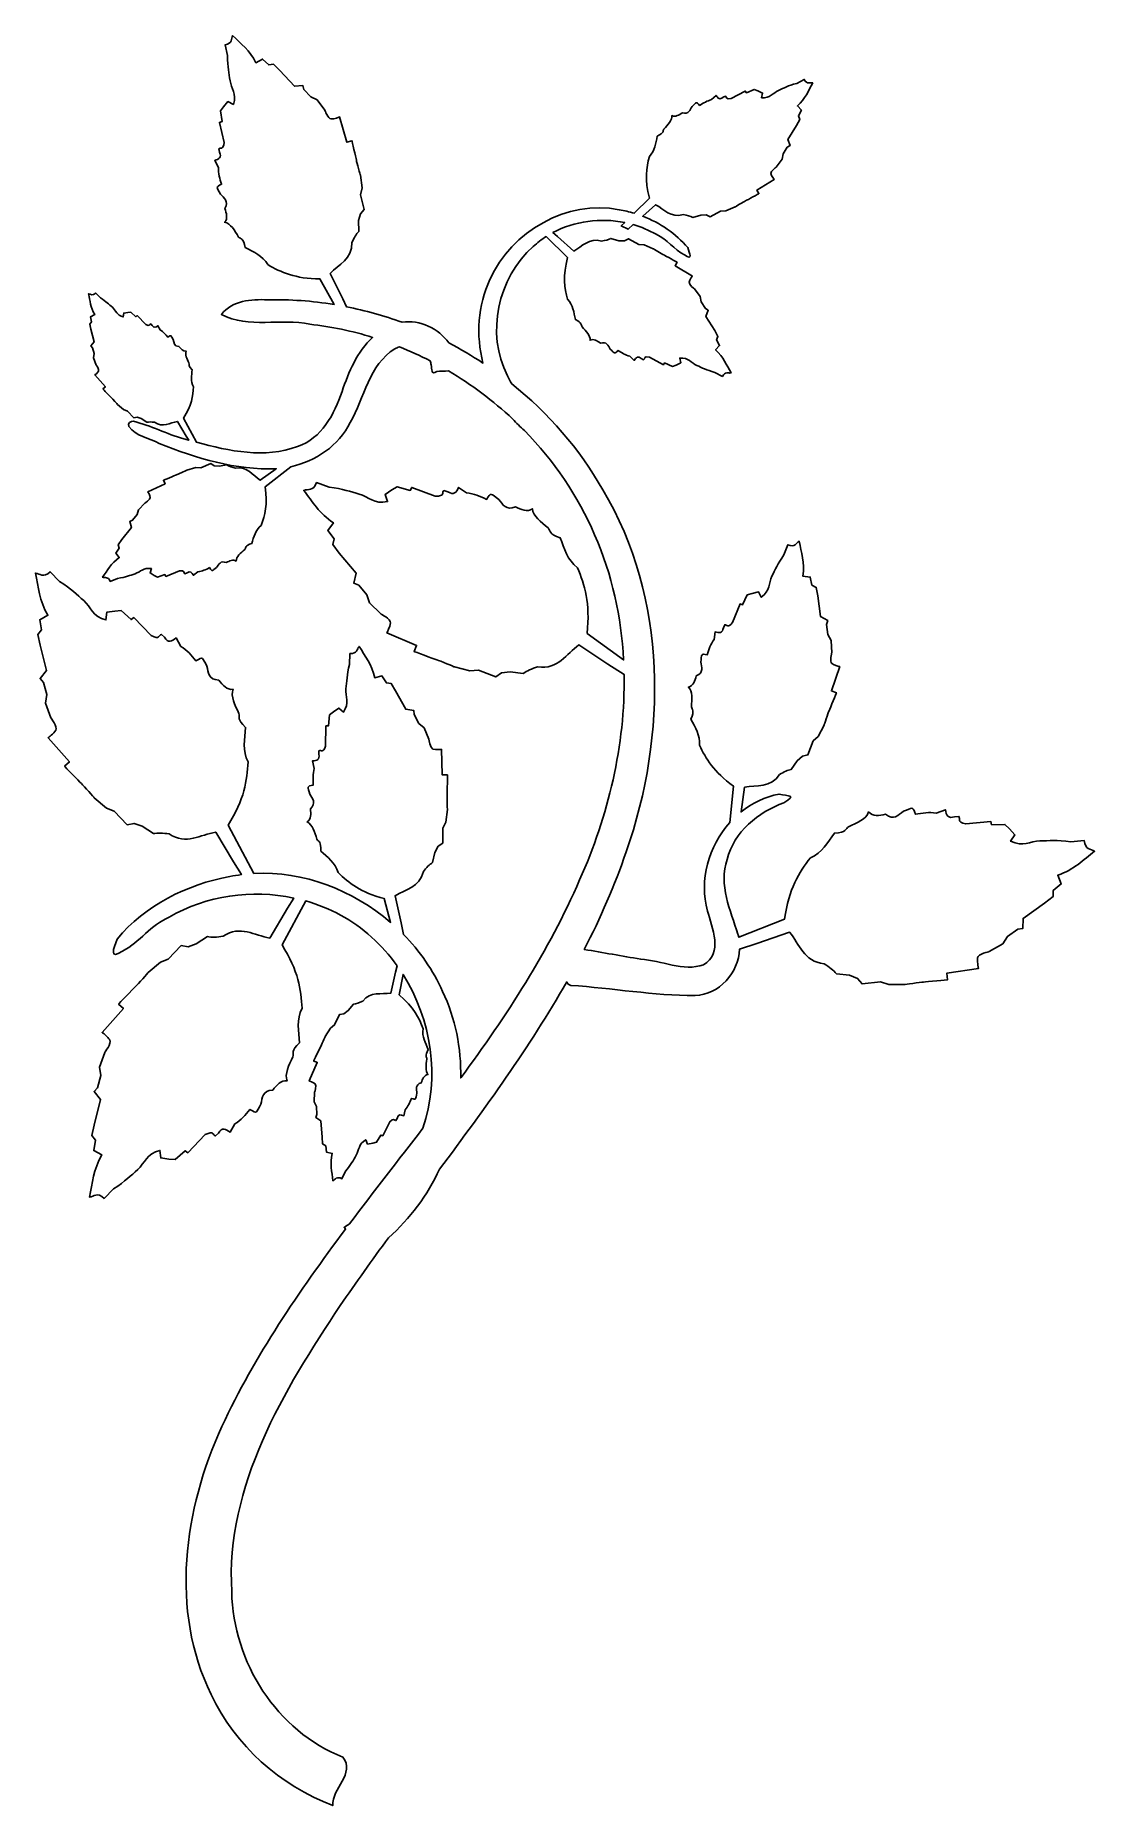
# Model space of a CAD drawing. Header units: centimetres. Extents: x -5.2 to 5.2, y -8.7 to 8.7.
import ezdxf

# ---------------------------------------------------------------- set-up
doc = ezdxf.new("R2010")
doc.units = ezdxf.units.CM
doc.header["$MEASUREMENT"] = 0
doc.layers.add('Layer 1', color=7, linetype='Continuous')

msp = doc.modelspace()

# ---------------------------------------------------------------- linework, layer by layer
at = {"layer": 'Layer 1', "color": 56, "lineweight": 25}
msp.add_open_spline([(-3.25768, 8.67213), (-3.27525, 8.6391), (-3.25552, 8.59555), (-3.33044, 8.5787), (-3.33044, 8.5787), (-3.33044, 8.5787), (-3.30646, 8.47369), (-3.30646, 8.47369), (-3.30646, 8.47369), (-3.30719, 8.3609), (-3.29301, 8.30099), (-3.28248, 8.22812), (-3.28248, 8.22812), (-3.26951, 8.15189), (-3.2137, 8.1001), (-3.24941, 7.99661), (-3.24941, 7.99661), (-3.24941, 7.99661), (-3.30398, 8.0239), (-3.30398, 8.0239), (-3.30398, 8.0239), (-3.30398, 8.0239), (-3.3478, 7.97346), (-3.3478, 7.97346), (-3.3478, 7.97346), (-3.3478, 7.97346), (-3.37757, 7.93377), (-3.37757, 7.93377), (-3.37757, 7.93377), (-3.37757, 7.93377), (-3.36103, 7.82711), (-3.36103, 7.82711), (-3.36103, 7.82711), (-3.36103, 7.82711), (-3.38583, 7.81884), (-3.38583, 7.81884), (-3.38583, 7.81884), (-3.38583, 7.81884), (-3.34118, 7.62288), (-3.34118, 7.62288), (-3.34118, 7.62288), (-3.34768, 7.54472), (-3.37522, 7.57777), (-3.39327, 7.56004), (-3.39327, 7.56004), (-3.39327, 7.56004), (-3.38666, 7.52697), (-3.38666, 7.52697), (-3.38666, 7.52697), (-3.35992, 7.47698), (-3.39211, 7.45976), (-3.43214, 7.44677), (-3.43214, 7.44677), (-3.43214, 7.44677), (-3.39659, 7.37814), (-3.39659, 7.37814), (-3.39659, 7.37814), (-3.39776, 7.32117), (-3.38328, 7.26688), (-3.36517, 7.2136), (-3.36517, 7.2136), (-3.43038, 7.18478), (-3.4126, 7.18657), (-3.37675, 7.11686), (-3.37675, 7.11686), (-3.34154, 7.07953), (-3.28981, 7.04898), (-3.33458, 6.97713), (-3.33458, 6.97713), (-3.31826, 6.92851), (-3.30076, 6.88026), (-3.33541, 6.84153), (-3.33541, 6.84153), (-3.27629, 6.83001), (-3.23803, 6.76082), (-3.19816, 6.69684), (-3.19816, 6.69684), (-3.17571, 6.67344), (-3.15112, 6.69027), (-3.13284, 6.59266), (-3.13284, 6.59266), (-3.0517, 6.54845), (-2.96335, 6.51465), (-2.91208, 6.42647), (-2.91208, 6.42647), (-2.78566, 6.35228), (-2.64328, 6.28818), (-2.4011, 6.28591), (-2.4011, 6.28591), (-2.4011, 6.28591), (-2.26219, 6.03538), (-2.26219, 6.03538), (-2.26219, 6.03538), (-2.47694, 6.07047), (-2.69539, 6.08688), (-2.91455, 6.08168), (-2.91455, 6.08168), (-3.07573, 6.08776), (-3.25897, 6.07665), (-3.36682, 5.93781), (-3.36682, 5.93781), (-3.09637, 5.79517), (-2.78659, 5.90611), (-2.49948, 5.8419), (-2.49948, 5.8419), (-2.29098, 5.81925), (-2.08574, 5.77535), (-1.88598, 5.71374), (-1.88598, 5.71374), (-2.03429, 5.57661), (-2.12113, 5.37123), (-2.18446, 5.18292), (-2.18446, 5.18292), (-2.25925, 4.96187), (-2.3844, 4.72311), (-2.62185, 4.64466), (-2.62185, 4.64466), (-2.94293, 4.52231), (-3.28795, 4.60039), (-3.61156, 4.686), (-3.61156, 4.686), (-3.61156, 4.686), (-3.73806, 4.92247), (-3.73806, 4.92247), (-3.73806, 4.92247), (-3.65976, 5.04629), (-3.64509, 5.13981), (-3.64132, 5.22839), (-3.64132, 5.22839), (-3.66931, 5.28337), (-3.65787, 5.33967), (-3.65372, 5.39541), (-3.65372, 5.39541), (-3.69733, 5.43672), (-3.68061, 5.4433), (-3.68514, 5.46238), (-3.68514, 5.46238), (-3.70458, 5.50364), (-3.72679, 5.54596), (-3.71325, 5.57979), (-3.71325, 5.57979), (-3.7443, 5.57488), (-3.76335, 5.6002), (-3.7827, 5.62444), (-3.7827, 5.62444), (-3.83391, 5.62526), (-3.83233, 5.66127), (-3.83975, 5.69141), (-3.83975, 5.69141), (-3.86341, 5.7325), (-3.85745, 5.74073), (-3.89349, 5.71704), (-3.89349, 5.71704), (-3.91463, 5.74373), (-3.93691, 5.7684), (-3.96625, 5.78649), (-3.96625, 5.78649), (-3.96625, 5.78649), (-3.9894, 5.82783), (-3.9894, 5.82783), (-3.9894, 5.82783), (-4.00913, 5.81175), (-4.02899, 5.80115), (-4.04562, 5.83114), (-4.04562, 5.83114), (-4.04562, 5.83114), (-4.05968, 5.8452), (-4.05968, 5.8452), (-4.05968, 5.8452), (-4.07461, 5.84185), (-4.06744, 5.81708), (-4.10929, 5.83941), (-4.10929, 5.83941), (-4.10929, 5.83941), (-4.19363, 5.92623), (-4.19363, 5.92623), (-4.19363, 5.92623), (-4.19363, 5.92623), (-4.20603, 5.91631), (-4.20603, 5.91631), (-4.20603, 5.91631), (-4.20603, 5.91631), (-4.25481, 5.9593), (-4.25481, 5.9593), (-4.25481, 5.9593), (-4.25481, 5.9593), (-4.2854, 5.95765), (-4.2854, 5.95765), (-4.2854, 5.95765), (-4.2854, 5.95765), (-4.32426, 5.95186), (-4.32426, 5.95186), (-4.32426, 5.95186), (-4.32426, 5.95186), (-4.32839, 5.91465), (-4.32839, 5.91465), (-4.32839, 5.91465), (-4.3927, 5.93046), (-4.40139, 5.97648), (-4.43588, 6.00808), (-4.43588, 6.00808), (-4.46946, 6.03733), (-4.4949, 6.06405), (-4.55246, 6.10068), (-4.55246, 6.10068), (-4.55246, 6.10068), (-4.59794, 6.14698), (-4.59794, 6.14698), (-4.59794, 6.14698), (-4.63108, 6.11443), (-4.6465, 6.13846), (-4.66905, 6.14037), (-4.66905, 6.14037), (-4.65485, 6.07319), (-4.65066, 6.00746), (-4.60869, 5.93697), (-4.60869, 5.93697), (-4.60869, 5.93697), (-4.64838, 5.91547), (-4.64838, 5.91547), (-4.64838, 5.91547), (-4.64838, 5.91547), (-4.63928, 5.86669), (-4.63928, 5.86669), (-4.63928, 5.86669), (-4.63928, 5.86669), (-4.65747, 5.84354), (-4.65747, 5.84354), (-4.65747, 5.84354), (-4.65747, 5.84354), (-4.64672, 5.7931), (-4.64672, 5.7931), (-4.64672, 5.7931), (-4.64672, 5.7931), (-4.6153, 5.6699), (-4.6153, 5.6699), (-4.6153, 5.6699), (-4.6153, 5.6699), (-4.64589, 5.63104), (-4.64589, 5.63104), (-4.64589, 5.63104), (-4.64589, 5.63104), (-4.63018, 5.61202), (-4.63018, 5.61202), (-4.63018, 5.61202), (-4.63018, 5.61202), (-4.61447, 5.55414), (-4.61447, 5.55414), (-4.61447, 5.55414), (-4.61447, 5.55414), (-4.61943, 5.51197), (-4.61943, 5.51197), (-4.61943, 5.51197), (-4.61943, 5.51197), (-4.5938, 5.44169), (-4.5938, 5.44169), (-4.5938, 5.44169), (-4.5938, 5.44169), (-4.56149, 5.39744), (-4.57065, 5.38133), (-4.57065, 5.38133), (-4.57981, 5.36522), (-4.60786, 5.34578), (-4.60786, 5.34578), (-4.60786, 5.34578), (-4.60786, 5.34578), (-4.50451, 5.2292), (-4.50451, 5.2292), (-4.50451, 5.2292), (-4.50451, 5.2292), (-4.52849, 5.2077), (-4.52849, 5.2077), (-4.52849, 5.2077), (-4.52849, 5.2077), (-4.45802, 5.13423), (-4.44663, 5.12336), (-4.44663, 5.12336), (-4.43525, 5.1125), (-4.38462, 5.05556), (-4.38462, 5.05556), (-4.38462, 5.05556), (-4.38462, 5.05556), (-4.32674, 5.00595), (-4.32674, 5.00595), (-4.32674, 5.00595), (-4.32674, 5.00595), (-4.28788, 4.99107), (-4.28788, 4.99107), (-4.28788, 4.99107), (-4.28788, 4.99107), (-4.22587, 4.92575), (-4.22587, 4.92575), (-4.22587, 4.92575), (-4.22587, 4.92575), (-4.1928, 4.93071), (-4.1928, 4.93071), (-4.1928, 4.93071), (-4.1928, 4.93071), (-4.15229, 4.91748), (-4.15229, 4.91748), (-4.15229, 4.91748), (-4.15229, 4.91748), (-4.09937, 4.88193), (-4.09937, 4.88193), (-4.09937, 4.88193), (-4.07891, 4.88622), (-4.05239, 4.88504), (-4.0233, 4.8811), (-4.0233, 4.8811), (-3.94012, 4.82459), (-3.8715, 4.87722), (-3.79758, 4.88937), (-3.79758, 4.88937), (-3.79758, 4.88937), (-3.71159, 4.7455), (-3.71159, 4.7455), (-3.71159, 4.7455), (-3.71159, 4.7455), (-3.68761, 4.70581), (-3.68761, 4.70581), (-3.68761, 4.70581), (-3.70361, 4.71009), (-3.7197, 4.71482), (-3.73557, 4.71904), (-3.73557, 4.71904), (-3.90371, 4.76523), (-4.0596, 4.8503), (-4.22836, 4.89102), (-4.22836, 4.89102), (-4.25587, 4.8961), (-4.29208, 4.87014), (-4.27301, 4.84141), (-4.27301, 4.84141), (-4.20809, 4.74351), (-4.07485, 4.72867), (-3.97618, 4.67439), (-3.97618, 4.67439), (-3.61428, 4.52841), (-3.22436, 4.41069), (-2.8302, 4.42634), (-2.8302, 4.42634), (-2.8302, 4.42634), (-2.9873, 4.31389), (-2.9873, 4.31389), (-2.9873, 4.31389), (-3.06213, 4.36221), (-3.11123, 4.45261), (-3.22873, 4.43047), (-3.22873, 4.43047), (-3.26231, 4.43998), (-3.2928, 4.45081), (-3.31307, 4.4652), (-3.31307, 4.4652), (-3.31307, 4.4652), (-3.38748, 4.45197), (-3.38748, 4.45197), (-3.38748, 4.45197), (-3.38748, 4.45197), (-3.43792, 4.4561), (-3.43792, 4.4561), (-3.43792, 4.4561), (-3.43792, 4.4561), (-3.47099, 4.4776), (-3.47099, 4.4776), (-3.47099, 4.4776), (-3.47099, 4.4776), (-3.57021, 4.43626), (-3.57021, 4.43626), (-3.57021, 4.43626), (-3.57021, 4.43626), (-3.61899, 4.43791), (-3.61899, 4.43791), (-3.61899, 4.43791), (-3.61899, 4.43791), (-3.70581, 4.41145), (-3.70581, 4.41145), (-3.70581, 4.41145), (-3.70581, 4.41145), (-3.78829, 4.37324), (-3.80586, 4.3668), (-3.80586, 4.3668), (-3.82342, 4.36036), (-3.93484, 4.31388), (-3.93484, 4.31388), (-3.93484, 4.31388), (-3.93484, 4.31388), (-3.91913, 4.27915), (-3.91913, 4.27915), (-3.91913, 4.27915), (-3.91913, 4.27915), (-4.08698, 4.2006), (-4.08698, 4.2006), (-4.08698, 4.2006), (-4.08698, 4.2006), (-4.06617, 4.16629), (-4.06383, 4.14438), (-4.06383, 4.14438), (-4.06149, 4.12247), (-4.11757, 4.08981), (-4.11757, 4.08981), (-4.11757, 4.08981), (-4.11757, 4.08981), (-4.17875, 4.02449), (-4.17875, 4.02449), (-4.17875, 4.02449), (-4.17875, 4.02449), (-4.19281, 3.97736), (-4.19281, 3.97736), (-4.19281, 3.97736), (-4.19281, 3.97736), (-4.23746, 3.92114), (-4.23746, 3.92114), (-4.23746, 3.92114), (-4.23746, 3.92114), (-4.26475, 3.90791), (-4.26475, 3.90791), (-4.26475, 3.90791), (-4.26475, 3.90791), (-4.24904, 3.85086), (-4.24904, 3.85086), (-4.24904, 3.85086), (-4.24904, 3.85086), (-4.34164, 3.7318), (-4.34164, 3.7318), (-4.34164, 3.7318), (-4.34164, 3.7318), (-4.37802, 3.68136), (-4.37802, 3.68136), (-4.37802, 3.68136), (-4.37802, 3.68136), (-4.3681, 3.64829), (-4.3681, 3.64829), (-4.3681, 3.64829), (-4.3681, 3.64829), (-4.40117, 3.59868), (-4.40117, 3.59868), (-4.40117, 3.59868), (-4.40117, 3.59868), (-4.36892, 3.55651), (-4.36892, 3.55651), (-4.36892, 3.55651), (-4.44813, 3.49958), (-4.48444, 3.42954), (-4.5318, 3.36303), (-4.5318, 3.36303), (-4.50631, 3.35441), (-4.47725, 3.37373), (-4.45656, 3.32252), (-4.45656, 3.32252), (-4.45656, 3.32252), (-4.38463, 3.35146), (-4.38463, 3.35146), (-4.38463, 3.35146), (-4.30449, 3.36408), (-4.26397, 3.38097), (-4.21348, 3.39694), (-4.21348, 3.39694), (-4.16089, 3.41503), (-4.13069, 3.46066), (-4.05308, 3.44738), (-4.05308, 3.44738), (-4.05308, 3.44738), (-4.06631, 3.40604), (-4.06631, 3.40604), (-4.06631, 3.40604), (-4.06631, 3.40604), (-4.0258, 3.38124), (-4.0258, 3.38124), (-4.0258, 3.38124), (-4.0258, 3.38124), (-3.99355, 3.36388), (-3.99355, 3.36388), (-3.99355, 3.36388), (-3.99355, 3.36388), (-3.91996, 3.38868), (-3.91996, 3.38868), (-3.91996, 3.38868), (-3.91996, 3.38868), (-3.91086, 3.37132), (-3.91086, 3.37132), (-3.91086, 3.37132), (-3.91086, 3.37132), (-3.77774, 3.42672), (-3.77774, 3.42672), (-3.77774, 3.42672), (-3.72151, 3.43121), (-3.74117, 3.4077), (-3.72648, 3.39695), (-3.72648, 3.39695), (-3.72648, 3.39695), (-3.70416, 3.40522), (-3.70416, 3.40522), (-3.70416, 3.40522), (-3.6718, 3.43003), (-3.65521, 3.40896), (-3.64132, 3.38207), (-3.64132, 3.38207), (-3.64132, 3.38207), (-3.59667, 3.41597), (-3.59667, 3.41597), (-3.59667, 3.41597), (-3.5561, 3.42178), (-3.51993, 3.43825), (-3.48422, 3.45731), (-3.48422, 3.45731), (-3.45616, 3.41438), (-3.45924, 3.42622), (-3.41394, 3.45979), (-3.41394, 3.45979), (-3.39155, 3.48913), (-3.3759, 3.52949), (-3.31968, 3.50609), (-3.31968, 3.50609), (-3.28707, 3.52334), (-3.25447, 3.54188), (-3.22294, 3.5218), (-3.22294, 3.5218), (-3.22165, 3.56511), (-3.17772, 3.60014), (-3.13695, 3.6359), (-3.13695, 3.6359), (-3.12296, 3.65456), (-3.13714, 3.67026), (-3.06998, 3.6946), (-3.06998, 3.6946), (-3.04806, 3.75734), (-3.03482, 3.82405), (-2.9782, 3.87071), (-2.9782, 3.87071), (-2.94027, 3.96908), (-2.91107, 4.07724), (-2.93769, 4.24939), (-2.93769, 4.24939), (-2.93769, 4.24939), (-2.68799, 4.44617), (-2.68799, 4.44617), (-2.68799, 4.44617), (-2.44207, 4.49986), (-2.2174, 4.6507), (-2.10425, 4.87943), (-2.10425, 4.87943), (-1.96734, 5.12113), (-1.9209, 5.44577), (-1.66686, 5.60125), (-1.66686, 5.60125), (-1.65273, 5.6094), (-1.63749, 5.6154), (-1.62221, 5.62027), (-1.62221, 5.62027), (-1.5197, 5.57924), (-1.41948, 5.53356), (-1.32125, 5.48302), (-1.32125, 5.48302), (-1.31728, 5.47118), (-1.31385, 5.45882), (-1.31215, 5.44581), (-1.31215, 5.44581), (-1.30396, 5.40061), (-1.31432, 5.34127), (-1.2551, 5.37884), (-1.2551, 5.37884), (-1.22334, 5.38533), (-1.18002, 5.38046), (-1.14183, 5.38463), (-1.14183, 5.38463), (-0.91563, 5.25129), (-0.70419, 5.09265), (-0.51262, 4.91334), (-0.51262, 4.91334), (-0.47663, 4.87331), (-0.43805, 4.8357), (-0.39686, 4.80089), (-0.39686, 4.80089), (-0.10833, 4.50509), (0.1276, 4.15934), (0.29023, 3.77894), (0.29023, 3.77894), (0.46266, 3.38859), (0.55188, 2.97313), (0.57383, 2.55276), (0.57383, 2.55276), (0.57383, 2.55276), (0.21582, 2.81321), (0.21582, 2.81321), (0.21582, 2.81321), (0.24949, 3.10838), (0.19287, 3.29141), (0.12156, 3.45648), (0.12156, 3.45648), (0.02192, 3.53216), (-0.0055, 3.64458), (-0.04711, 3.75), (-0.04711, 3.75), (-0.1632, 3.78693), (-0.13941, 3.81506), (-0.16452, 3.84591), (-0.16452, 3.84591), (-0.23642, 3.90408), (-0.314, 3.96072), (-0.31914, 4.03443), (-0.31914, 4.03443), (-0.3715, 3.99807), (-0.4286, 4.02709), (-0.48533, 4.05427), (-0.48533, 4.05427), (-0.57954, 4.01058), (-0.60889, 4.07772), (-0.64904, 4.1262), (-0.64904, 4.1262), (-0.72851, 4.18034), (-0.72403, 4.20126), (-0.76893, 4.1262), (-0.76893, 4.1262), (-0.83107, 4.15627), (-0.89453, 4.1819), (-0.96406, 4.18904), (-0.96406, 4.18904), (-0.96406, 4.18904), (-1.04261, 4.24278), (-1.04261, 4.24278), (-1.04261, 4.24278), (-1.06445, 4.19601), (-1.08996, 4.16053), (-1.14679, 4.20061), (-1.14679, 4.20061), (-1.14679, 4.20061), (-1.18648, 4.21301), (-1.18648, 4.21301), (-1.18648, 4.21301), (-1.21078, 4.19371), (-1.17469, 4.1546), (-1.27082, 4.15844), (-1.27082, 4.15844), (-1.27082, 4.15844), (-1.50233, 4.24278), (-1.50233, 4.24278), (-1.50233, 4.24278), (-1.50233, 4.24278), (-1.51639, 4.21384), (-1.51639, 4.21384), (-1.51639, 4.21384), (-1.51639, 4.21384), (-1.64372, 4.25022), (-1.64372, 4.25022), (-1.64372, 4.25022), (-1.64372, 4.25022), (-1.69664, 4.21963), (-1.69664, 4.21963), (-1.69664, 4.21963), (-1.69664, 4.21963), (-1.76361, 4.17415), (-1.76361, 4.17415), (-1.76361, 4.17415), (-1.76361, 4.17415), (-1.73881, 4.10387), (-1.73881, 4.10387), (-1.73881, 4.10387), (-1.87017, 4.07598), (-1.92494, 4.15102), (-2.0158, 4.17828), (-2.0158, 4.17828), (-2.10292, 4.20206), (-2.17356, 4.22917), (-2.31098, 4.24525), (-2.31098, 4.24525), (-2.31098, 4.24525), (-2.435, 4.2899), (-2.435, 4.2899), (-2.435, 4.2899), (-2.46679, 4.20123), (-2.517, 4.23108), (-2.55985, 4.21466), (-2.55985, 4.21466), (-2.47464, 4.10454), (-2.40847, 3.98798), (-2.26964, 3.89633), (-2.26964, 3.89633), (-2.26964, 3.89633), (-2.32256, 3.82274), (-2.32256, 3.82274), (-2.32256, 3.82274), (-2.32256, 3.82274), (-2.2622, 3.74088), (-2.2622, 3.74088), (-2.2622, 3.74088), (-2.2622, 3.74088), (-2.27626, 3.683), (-2.27626, 3.683), (-2.27626, 3.683), (-2.27626, 3.683), (-2.21177, 3.60032), (-2.21177, 3.60032), (-2.21177, 3.60032), (-2.21177, 3.60032), (-2.04558, 3.40271), (-2.04558, 3.40271), (-2.04558, 3.40271), (-2.04558, 3.40271), (-2.0679, 3.30432), (-2.0679, 3.30432), (-2.0679, 3.30432), (-2.0679, 3.30432), (-2.0216, 3.2853), (-2.0216, 3.2853), (-2.0216, 3.2853), (-2.0216, 3.2853), (-1.9414, 3.19187), (-1.9414, 3.19187), (-1.9414, 3.19187), (-1.9414, 3.19187), (-1.91494, 3.11167), (-1.91494, 3.11167), (-1.91494, 3.11167), (-1.91494, 3.11167), (-1.80497, 3.00418), (-1.80497, 3.00418), (-1.80497, 3.00418), (-1.80497, 3.00418), (-1.70655, 2.95404), (-1.70906, 2.91654), (-1.70906, 2.91654), (-1.71157, 2.87904), (-1.74544, 2.81815), (-1.74544, 2.81815), (-1.74544, 2.81815), (-1.74544, 2.81815), (-1.45523, 2.69495), (-1.45523, 2.69495), (-1.45523, 2.69495), (-1.45523, 2.69495), (-1.47838, 2.63625), (-1.47838, 2.63625), (-1.47838, 2.63625), (-1.47838, 2.63625), (-1.28633, 2.56418), (-1.25596, 2.55439), (-1.25596, 2.55439), (-1.22559, 2.54461), (-1.08233, 2.48411), (-1.08233, 2.48411), (-1.08233, 2.48411), (-1.08233, 2.48411), (-0.93185, 2.44525), (-0.93185, 2.44525), (-0.93185, 2.44525), (-0.93185, 2.44525), (-0.84834, 2.45186), (-0.84834, 2.45186), (-0.84834, 2.45186), (-0.84834, 2.45186), (-0.67801, 2.38737), (-0.67801, 2.38737), (-0.67801, 2.38737), (-0.67801, 2.38737), (-0.62179, 2.42706), (-0.62179, 2.42706), (-0.62179, 2.42706), (-0.62179, 2.42706), (-0.53663, 2.43781), (-0.53663, 2.43781), (-0.53663, 2.43781), (-0.53663, 2.43781), (-0.40847, 2.42045), (-0.40847, 2.42045), (-0.40847, 2.42045), (-0.3749, 2.44635), (-0.32449, 2.46646), (-0.26791, 2.48494), (-0.26791, 2.48494), (-0.06617, 2.45518), (0.01216, 2.6125), (0.13641, 2.69991), (0.13641, 2.69991), (0.13641, 2.69991), (0.42084, 2.51222), (0.42084, 2.51222), (0.42084, 2.51222), (0.42084, 2.51222), (0.57959, 2.41052), (0.57959, 2.41052), (0.57959, 2.41052), (0.59073, 1.71971), (0.42347, 1.02034), (0.14303, 0.39721), (0.14303, 0.39721), (-0.15945, -0.3021), (-0.57302, -0.93297), (-1.02114, -1.54252), (-1.02114, -1.54252), (-1.01705, -1.25109), (-1.07317, -0.96024), (-1.19973, -0.6942), (-1.19973, -0.6942), (-1.29208, -0.48709), (-1.42397, -0.2983), (-1.58338, -0.13609), (-1.58338, -0.13609), (-1.58338, -0.13609), (-1.60653, -0.02447), (-1.60653, -0.02447), (-1.60653, -0.02447), (-1.60653, -0.02447), (-1.66441, 0.24177), (-1.66441, 0.24177), (-1.66441, 0.24177), (-1.56354, 0.30917), (-1.42413, 0.32188), (-1.38825, 0.48072), (-1.38825, 0.48072), (-1.3582, 0.51755), (-1.3279, 0.54916), (-1.29895, 0.56671), (-1.29895, 0.56671), (-1.29895, 0.56671), (-1.27497, 0.66758), (-1.27497, 0.66758), (-1.27497, 0.66758), (-1.27497, 0.66758), (-1.24272, 0.72794), (-1.24272, 0.72794), (-1.24272, 0.72794), (-1.24272, 0.72794), (-1.19724, 0.75853), (-1.19724, 0.75853), (-1.19724, 0.75853), (-1.19724, 0.75853), (-1.19641, 0.90405), (-1.19641, 0.90405), (-1.19641, 0.90405), (-1.19641, 0.90405), (-1.16747, 0.96441), (-1.16747, 0.96441), (-1.16747, 0.96441), (-1.16747, 0.96441), (-1.15259, 1.08761), (-1.15259, 1.08761), (-1.15259, 1.08761), (-1.15259, 1.08761), (-1.15652, 1.21183), (-1.15507, 1.23726), (-1.15507, 1.23726), (-1.15362, 1.2627), (-1.15176, 1.4266), (-1.15176, 1.4266), (-1.15176, 1.4266), (-1.15176, 1.4266), (-1.20302, 1.42577), (-1.20302, 1.42577), (-1.20302, 1.42577), (-1.20302, 1.42577), (-1.21046, 1.67795), (-1.21046, 1.67795), (-1.21046, 1.67795), (-1.21046, 1.67795), (-1.26531, 1.66985), (-1.29397, 1.67878), (-1.29397, 1.67878), (-1.32263, 1.6877), (-1.33283, 1.77552), (-1.33283, 1.77552), (-1.33283, 1.77552), (-1.33283, 1.77552), (-1.38079, 1.88797), (-1.38079, 1.88797), (-1.38079, 1.88797), (-1.38079, 1.88797), (-1.43288, 1.93096), (-1.43288, 1.93096), (-1.43288, 1.93096), (-1.43288, 1.93096), (-1.47918, 2.01778), (-1.47918, 2.01778), (-1.47918, 2.01778), (-1.47918, 2.01778), (-1.48083, 2.05747), (-1.48083, 2.05747), (-1.48083, 2.05747), (-1.48083, 2.05747), (-1.56021, 2.06905), (-1.56021, 2.06905), (-1.56021, 2.06905), (-1.56021, 2.06905), (-1.65943, 2.25012), (-1.65943, 2.25012), (-1.65943, 2.25012), (-1.65943, 2.25012), (-1.70242, 2.32205), (-1.70242, 2.32205), (-1.70242, 2.32205), (-1.70242, 2.32205), (-1.74955, 2.32784), (-1.74955, 2.32784), (-1.74955, 2.32784), (-1.74955, 2.32784), (-1.79337, 2.39647), (-1.79337, 2.39647), (-1.79337, 2.39647), (-1.79337, 2.39647), (-1.86365, 2.37828), (-1.86365, 2.37828), (-1.86365, 2.37828), (-1.89197, 2.50807), (-1.95993, 2.59069), (-2.01744, 2.68586), (-2.01744, 2.68586), (-2.042, 2.65866), (-2.03319, 2.61292), (-2.10839, 2.61475), (-2.10839, 2.61475), (-2.10839, 2.61475), (-2.11087, 2.50892), (-2.11087, 2.50892), (-2.11087, 2.50892), (-2.13843, 2.40193), (-2.13907, 2.34254), (-2.14642, 2.27079), (-2.14642, 2.27079), (-2.15226, 2.19527), (-2.11182, 2.13159), (-2.1704, 2.04176), (-2.1704, 2.04176), (-2.1704, 2.04176), (-2.21588, 2.08145), (-2.21588, 2.08145), (-2.21588, 2.08145), (-2.21588, 2.08145), (-2.2688, 2.04424), (-2.2688, 2.04424), (-2.2688, 2.04424), (-2.2688, 2.04424), (-2.30683, 2.01365), (-2.30683, 2.01365), (-2.30683, 2.01365), (-2.30683, 2.01365), (-2.31675, 1.90864), (-2.31675, 1.90864), (-2.31675, 1.90864), (-2.31675, 1.90864), (-2.34238, 1.90616), (-2.34238, 1.90616), (-2.34238, 1.90616), (-2.34238, 1.90616), (-2.34569, 1.70938), (-2.34569, 1.70938), (-2.34569, 1.70938), (-2.37049, 1.63667), (-2.38964, 1.6748), (-2.41101, 1.66225), (-2.41101, 1.66225), (-2.41101, 1.66225), (-2.41266, 1.62918), (-2.41266, 1.62918), (-2.41266, 1.62918), (-2.39916, 1.57531), (-2.43355, 1.56667), (-2.47467, 1.56386), (-2.47467, 1.56386), (-2.47467, 1.56386), (-2.45731, 1.48945), (-2.45731, 1.48945), (-2.45731, 1.48945), (-2.472, 1.4356), (-2.47092, 1.38151), (-2.46641, 1.32657), (-2.46641, 1.32657), (-2.53524, 1.31472), (-2.51777, 1.31205), (-2.50031, 1.23727), (-2.50031, 1.23727), (-2.47575, 1.19341), (-2.43487, 1.15184), (-2.49452, 1.09423), (-2.49452, 1.09423), (-2.4906, 1.04415), (-2.48462, 0.99379), (-2.52677, 0.96525), (-2.52677, 0.96525), (-2.47334, 0.94022), (-2.4535, 0.86605), (-2.43086, 0.79575), (-2.43086, 0.79575), (-2.4151, 0.76817), (-2.38776, 0.77792), (-2.39365, 0.68082), (-2.39365, 0.68082), (-2.32709, 0.61949), (-2.25103, 0.56598), (-2.22332, 0.46998), (-2.22332, 0.46998), (-2.12087, 0.36937), (-2.00062, 0.27434), (-1.77105, 0.21449), (-1.77105, 0.21449), (-1.77105, 0.21449), (-1.70904, -0.01867), (-1.70904, -0.01867), (-1.70904, -0.01867), (-2.0788, 0.29884), (-2.56259, 0.48587), (-3.04849, 0.46089), (-3.04849, 0.46089), (-3.04849, 0.46089), (-3.3015, 0.93301), (-3.3015, 0.93301), (-3.3015, 0.93301), (-3.14272, 1.18411), (-3.11401, 1.37348), (-3.10637, 1.55313), (-3.10637, 1.55313), (-3.16314, 1.66463), (-3.13877, 1.77827), (-3.13035, 1.8913), (-3.13035, 1.8913), (-3.21879, 1.97508), (-3.18566, 1.98985), (-3.19484, 2.02855), (-3.19484, 2.02855), (-3.23426, 2.11221), (-3.27935, 2.19725), (-3.25189, 2.26585), (-3.25189, 2.26585), (-3.31485, 2.2559), (-3.3532, 2.30681), (-3.39245, 2.35597), (-3.39245, 2.35597), (-3.49629, 2.35763), (-3.49399, 2.43045), (-3.50903, 2.49157), (-3.50903, 2.49157), (-3.55702, 2.5749), (-3.54342, 2.5917), (-3.61652, 2.54366), (-3.61652, 2.54366), (-3.65938, 2.59778), (-3.70503, 2.64918), (-3.76452, 2.68587), (-3.76452, 2.68587), (-3.76452, 2.68587), (-3.81165, 2.76855), (-3.81165, 2.76855), (-3.81165, 2.76855), (-3.85167, 2.73595), (-3.8912, 2.71435), (-3.92492, 2.77516), (-3.92492, 2.77516), (-3.92492, 2.77516), (-3.95469, 2.80327), (-3.95469, 2.80327), (-3.95469, 2.80327), (-3.98497, 2.79647), (-3.96903, 2.7464), (-4.05391, 2.79169), (-4.05391, 2.79169), (-4.05391, 2.79169), (-4.22589, 2.9678), (-4.22589, 2.9678), (-4.22589, 2.9678), (-4.22589, 2.9678), (-4.25152, 2.94796), (-4.25152, 2.94796), (-4.25152, 2.94796), (-4.25152, 2.94796), (-4.34991, 3.03643), (-4.34991, 3.03643), (-4.34991, 3.03643), (-4.34991, 3.03643), (-4.41109, 3.03147), (-4.41109, 3.03147), (-4.41109, 3.03147), (-4.41109, 3.03147), (-4.49129, 3.01989), (-4.49129, 3.01989), (-4.49129, 3.01989), (-4.49129, 3.01989), (-4.49956, 2.94548), (-4.49956, 2.94548), (-4.49956, 2.94548), (-4.62997, 2.97753), (-4.64625, 3.06991), (-4.71619, 3.134), (-4.71619, 3.134), (-4.78428, 3.19333), (-4.83594, 3.24741), (-4.95266, 3.32169), (-4.95266, 3.32169), (-4.95266, 3.32169), (-5.04526, 3.41677), (-5.04526, 3.41677), (-5.04526, 3.41677), (-5.11247, 3.35077), (-5.14423, 3.39967), (-5.18995, 3.40354), (-5.18995, 3.40354), (-5.16115, 3.26731), (-5.15269, 3.13306), (-5.06758, 2.99013), (-5.06758, 2.99013), (-5.06758, 2.99013), (-5.14696, 2.94631), (-5.14696, 2.94631), (-5.14696, 2.94631), (-5.14696, 2.94631), (-5.12877, 2.84709), (-5.12877, 2.84709), (-5.12877, 2.84709), (-5.12877, 2.84709), (-5.1668, 2.80079), (-5.1668, 2.80079), (-5.1668, 2.80079), (-5.1668, 2.80079), (-5.14448, 2.69826), (-5.14448, 2.69826), (-5.14448, 2.69826), (-5.14448, 2.69826), (-5.08081, 2.44856), (-5.08081, 2.44856), (-5.08081, 2.44856), (-5.08081, 2.44856), (-5.14365, 2.37001), (-5.14365, 2.37001), (-5.14365, 2.37001), (-5.14365, 2.37001), (-5.11058, 2.33198), (-5.11058, 2.33198), (-5.11058, 2.33198), (-5.11058, 2.33198), (-5.07833, 2.21292), (-5.07833, 2.21292), (-5.07833, 2.21292), (-5.07833, 2.21292), (-5.08991, 2.12941), (-5.08991, 2.12941), (-5.08991, 2.12941), (-5.08991, 2.12941), (-5.03782, 1.98554), (-5.03782, 1.98554), (-5.03782, 1.98554), (-5.03782, 1.98554), (-4.97129, 1.89667), (-4.98986, 1.864), (-4.98986, 1.864), (-5.00844, 1.83133), (-5.0651, 1.79124), (-5.0651, 1.79124), (-5.0651, 1.79124), (-5.0651, 1.79124), (-4.85674, 1.55394), (-4.85674, 1.55394), (-4.85674, 1.55394), (-4.85674, 1.55394), (-4.90387, 1.51095), (-4.90387, 1.51095), (-4.90387, 1.51095), (-4.90387, 1.51095), (-4.76241, 1.36348), (-4.73933, 1.34145), (-4.73933, 1.34145), (-4.71625, 1.31943), (-4.61365, 1.20254), (-4.61365, 1.20254), (-4.61365, 1.20254), (-4.61365, 1.20254), (-4.49459, 1.10167), (-4.49459, 1.10167), (-4.49459, 1.10167), (-4.49459, 1.10167), (-4.41687, 1.07108), (-4.41687, 1.07108), (-4.41687, 1.07108), (-4.41687, 1.07108), (-4.29119, 0.93879), (-4.29119, 0.93879), (-4.29119, 0.93879), (-4.29119, 0.93879), (-4.22339, 0.95037), (-4.22339, 0.95037), (-4.22339, 0.95037), (-4.22339, 0.95037), (-4.14236, 0.92308), (-4.14236, 0.92308), (-4.14236, 0.92308), (-4.14236, 0.92308), (-4.03405, 0.85115), (-4.03405, 0.85115), (-4.03405, 0.85115), (-3.99256, 0.85986), (-3.93842, 0.85666), (-3.87943, 0.84867), (-3.87943, 0.84867), (-3.71075, 0.73408), (-3.5721, 0.8414), (-3.4222, 0.86603), (-3.4222, 0.86603), (-3.4222, 0.86603), (-3.24774, 0.57333), (-3.24774, 0.57333), (-3.24774, 0.57333), (-3.24774, 0.57333), (-3.17167, 0.44931), (-3.17167, 0.44931), (-3.17167, 0.44931), (-3.20921, 0.44456), (-3.24672, 0.43851), (-3.28412, 0.43112), (-3.28412, 0.43112), (-3.70523, 0.35447), (-4.11209, 0.14825), (-4.38958, -0.18156), (-4.38958, -0.18156), (-4.42529, -0.2791), (-4.46767, -0.38809), (-4.33584, -0.2998), (-4.33584, -0.2998), (-4.16778, -0.21055), (-4.05677, -0.04395), (-3.87861, 0.03341), (-3.87861, 0.03341), (-3.51382, 0.24486), (-3.06903, 0.30638), (-2.65739, 0.22027), (-2.65739, 0.22027), (-2.65739, 0.22027), (-2.71857, 0.12022), (-2.71857, 0.12022), (-2.71857, 0.12022), (-2.71857, 0.12022), (-2.89303, -0.17248), (-2.89303, -0.17248), (-2.89303, -0.17248), (-3.04294, -0.14785), (-3.18158, -0.04052), (-3.35026, -0.15512), (-3.35026, -0.15512), (-3.40925, -0.16311), (-3.46338, -0.16713), (-3.50488, -0.15843), (-3.50488, -0.15843), (-3.50488, -0.15843), (-3.61319, -0.22954), (-3.61319, -0.22954), (-3.61319, -0.22954), (-3.61319, -0.22954), (-3.69422, -0.25683), (-3.69422, -0.25683), (-3.69422, -0.25683), (-3.69422, -0.25683), (-3.76202, -0.24608), (-3.76202, -0.24608), (-3.76202, -0.24608), (-3.76202, -0.24608), (-3.8877, -0.37837), (-3.8877, -0.37837), (-3.8877, -0.37837), (-3.8877, -0.37837), (-3.96542, -0.40896), (-3.96542, -0.40896), (-3.96542, -0.40896), (-3.96542, -0.40896), (-4.08448, -0.50901), (-4.08448, -0.50901), (-4.08448, -0.50901), (-4.08448, -0.50901), (-4.18707, -0.62589), (-4.21016, -0.64792), (-4.21016, -0.64792), (-4.23324, -0.66995), (-4.3747, -0.81825), (-4.3747, -0.81825), (-4.3747, -0.81825), (-4.3747, -0.81825), (-4.32757, -0.86124), (-4.32757, -0.86124), (-4.32757, -0.86124), (-4.32757, -0.86124), (-4.53593, -1.09771), (-4.53593, -1.09771), (-4.53593, -1.09771), (-4.53593, -1.09771), (-4.47927, -1.1378), (-4.46069, -1.17047), (-4.46069, -1.17047), (-4.44211, -1.20314), (-4.50865, -1.29201), (-4.50865, -1.29201), (-4.50865, -1.29201), (-4.50865, -1.29201), (-4.56074, -1.43588), (-4.56074, -1.43588), (-4.56074, -1.43588), (-4.56074, -1.43588), (-4.54916, -1.52022), (-4.54916, -1.52022), (-4.54916, -1.52022), (-4.54916, -1.52022), (-4.58141, -1.63846), (-4.58141, -1.63846), (-4.58141, -1.63846), (-4.58141, -1.63846), (-4.61448, -1.67649), (-4.61448, -1.67649), (-4.61448, -1.67649), (-4.61448, -1.67649), (-4.55164, -1.75504), (-4.55164, -1.75504), (-4.55164, -1.75504), (-4.55164, -1.75504), (-4.61531, -2.00557), (-4.61531, -2.00557), (-4.61531, -2.00557), (-4.61531, -2.00557), (-4.63763, -2.1081), (-4.63763, -2.1081), (-4.63763, -2.1081), (-4.63763, -2.1081), (-4.5996, -2.15358), (-4.5996, -2.15358), (-4.5996, -2.15358), (-4.5996, -2.15358), (-4.61779, -2.25363), (-4.61779, -2.25363), (-4.61779, -2.25363), (-4.61779, -2.25363), (-4.53842, -2.29745), (-4.53842, -2.29745), (-4.53842, -2.29745), (-4.62353, -2.44039), (-4.63199, -2.5738), (-4.66079, -2.71003), (-4.66079, -2.71003), (-4.61506, -2.70616), (-4.58331, -2.65726), (-4.5161, -2.72326), (-4.5161, -2.72326), (-4.5161, -2.72326), (-4.4235, -2.629), (-4.4235, -2.629), (-4.4235, -2.629), (-4.30677, -2.55472), (-4.25512, -2.49981), (-4.18703, -2.44048), (-4.18703, -2.44048), (-4.1171, -2.3764), (-4.10081, -2.28485), (-3.9704, -2.25279), (-3.9704, -2.25279), (-3.9704, -2.25279), (-3.96213, -2.32638), (-3.96213, -2.32638), (-3.96213, -2.32638), (-3.96213, -2.32638), (-3.88193, -2.33796), (-3.88193, -2.33796), (-3.88193, -2.33796), (-3.88193, -2.33796), (-3.82075, -2.34292), (-3.82075, -2.34292), (-3.82075, -2.34292), (-3.82075, -2.34292), (-3.72236, -2.25528), (-3.72236, -2.25528), (-3.72236, -2.25528), (-3.72236, -2.25528), (-3.69673, -2.27512), (-3.69673, -2.27512), (-3.69673, -2.27512), (-3.69673, -2.27512), (-3.52475, -2.09818), (-3.52475, -2.09818), (-3.52475, -2.09818), (-3.43987, -2.05289), (-3.45581, -2.10378), (-3.42553, -2.11058), (-3.42553, -2.11058), (-3.42553, -2.11058), (-3.39576, -2.08247), (-3.39576, -2.08247), (-3.39576, -2.08247), (-3.36203, -2.02165), (-3.3225, -2.04243), (-3.28249, -2.07503), (-3.28249, -2.07503), (-3.28249, -2.07503), (-3.23536, -1.99235), (-3.23536, -1.99235), (-3.23536, -1.99235), (-3.17587, -1.95566), (-3.13022, -1.90508), (-3.08736, -1.85096), (-3.08736, -1.85096), (-3.01427, -1.899), (-3.02786, -1.8822), (-2.97987, -1.79887), (-2.97987, -1.79887), (-2.96482, -1.73775), (-2.96713, -1.66411), (-2.86329, -1.66244), (-2.86329, -1.66244), (-2.82404, -1.61328), (-2.78569, -1.56237), (-2.72273, -1.57232), (-2.72273, -1.57232), (-2.75019, -1.50372), (-2.7051, -1.41868), (-2.66568, -1.33502), (-2.66568, -1.33502), (-2.6565, -1.29631), (-2.68963, -1.28154), (-2.60119, -1.19777), (-2.60119, -1.19777), (-2.60961, -1.08474), (-2.63398, -0.97193), (-2.57721, -0.86043), (-2.57721, -0.86043), (-2.58485, -0.68078), (-2.61356, -0.49058), (-2.77234, -0.23949), (-2.77234, -0.23949), (-2.77234, -0.23949), (-2.54083, 0.19128), (-2.54083, 0.19128), (-2.54083, 0.19128), (-2.30311, 0.12414), (-2.08068, 0.00612), (-1.89673, -0.1626), (-1.89673, -0.1626), (-1.80193, -0.24639), (-1.71778, -0.34073), (-1.64455, -0.44289), (-1.64455, -0.44289), (-1.64455, -0.44289), (-1.66026, -0.50656), (-1.66026, -0.50656), (-1.66026, -0.50656), (-1.66026, -0.50656), (-1.70822, -0.71327), (-1.70822, -0.71327), (-1.70822, -0.71327), (-1.80163, -0.72701), (-1.90368, -0.68962), (-1.9819, -0.78934), (-1.9819, -0.78934), (-2.01531, -0.80522), (-2.04664, -0.81725), (-2.07285, -0.81993), (-2.07285, -0.81993), (-2.07285, -0.81993), (-2.12329, -0.88277), (-2.12329, -0.88277), (-2.12329, -0.88277), (-2.12329, -0.88277), (-2.16628, -0.91419), (-2.16628, -0.91419), (-2.16628, -0.91419), (-2.16628, -0.91419), (-2.20845, -0.9208), (-2.20845, -0.9208), (-2.20845, -0.9208), (-2.20845, -0.9208), (-2.25806, -1.0225), (-2.25806, -1.0225), (-2.25806, -1.0225), (-2.25806, -1.0225), (-2.29857, -1.05557), (-2.29857, -1.05557), (-2.29857, -1.05557), (-2.29857, -1.05557), (-2.34983, -1.13743), (-2.34983, -1.13743), (-2.34983, -1.13743), (-2.34983, -1.13743), (-2.38828, -1.22586), (-2.39779, -1.24326), (-2.39779, -1.24326), (-2.40729, -1.26066), (-2.46311, -1.37555), (-2.46311, -1.37555), (-2.46311, -1.37555), (-2.46311, -1.37555), (-2.42756, -1.39126), (-2.42756, -1.39126), (-2.42756, -1.39126), (-2.42756, -1.39126), (-2.50611, -1.57151), (-2.50611, -1.57151), (-2.50611, -1.57151), (-2.50611, -1.57151), (-2.46458, -1.58461), (-2.44741, -1.60045), (-2.44741, -1.60045), (-2.43024, -1.61628), (-2.4532, -1.68065), (-2.4532, -1.68065), (-2.4532, -1.68065), (-2.4532, -1.68065), (-2.45651, -1.77573), (-2.45651, -1.77573), (-2.45651, -1.77573), (-2.45651, -1.77573), (-2.43419, -1.82369), (-2.43419, -1.82369), (-2.43419, -1.82369), (-2.43419, -1.82369), (-2.43088, -1.89976), (-2.43088, -1.89976), (-2.43088, -1.89976), (-2.43088, -1.89976), (-2.44328, -1.9287), (-2.44328, -1.9287), (-2.44328, -1.9287), (-2.44328, -1.9287), (-2.39119, -1.96343), (-2.39119, -1.96343), (-2.39119, -1.96343), (-2.39119, -1.96343), (-2.38127, -2.12383), (-2.38127, -2.12383), (-2.38127, -2.12383), (-2.38127, -2.12383), (-2.37548, -2.18832), (-2.37548, -2.18832), (-2.37548, -2.18832), (-2.37548, -2.18832), (-2.34406, -2.20816), (-2.34406, -2.20816), (-2.34406, -2.20816), (-2.34406, -2.20816), (-2.33662, -2.271), (-2.33662, -2.271), (-2.33662, -2.271), (-2.33662, -2.271), (-2.28122, -2.28175), (-2.28122, -2.28175), (-2.28122, -2.28175), (-2.3046, -2.38246), (-2.28413, -2.46354), (-2.27543, -2.54964), (-2.27543, -2.54964), (-2.24909, -2.53871), (-2.23922, -2.50342), (-2.18696, -2.5298), (-2.18696, -2.5298), (-2.18696, -2.5298), (-2.15058, -2.45621), (-2.15058, -2.45621), (-2.15058, -2.45621), (-2.09551, -2.39017), (-2.07468, -2.34876), (-2.04557, -2.30077), (-2.04557, -2.30077), (-2.01627, -2.24961), (-2.02412, -2.19143), (-1.95297, -2.14781), (-1.95297, -2.14781), (-1.95297, -2.14781), (-1.93395, -2.1908), (-1.93395, -2.1908), (-1.93395, -2.1908), (-1.93395, -2.1908), (-1.88434, -2.1817), (-1.88434, -2.1817), (-1.88434, -2.1817), (-1.88434, -2.1817), (-1.84713, -2.17343), (-1.84713, -2.17343), (-1.84713, -2.17343), (-1.84713, -2.17343), (-1.80496, -2.10232), (-1.80496, -2.10232), (-1.80496, -2.10232), (-1.80496, -2.10232), (-1.78677, -2.10976), (-1.78677, -2.10976), (-1.78677, -2.10976), (-1.78677, -2.10976), (-1.71814, -1.97251), (-1.71814, -1.97251), (-1.71814, -1.97251), (-1.67645, -1.92965), (-1.67617, -1.96263), (-1.65696, -1.96093), (-1.65696, -1.96093), (-1.65696, -1.96093), (-1.64456, -1.93861), (-1.64456, -1.93861), (-1.64456, -1.93861), (-1.63608, -1.89623), (-1.60909, -1.90124), (-1.57924, -1.91298), (-1.57924, -1.91298), (-1.57924, -1.91298), (-1.56684, -1.8551), (-1.56684, -1.8551), (-1.56684, -1.8551), (-1.53855, -1.82214), (-1.52081, -1.78362), (-1.50566, -1.74348), (-1.50566, -1.74348), (-1.45331, -1.75811), (-1.46458, -1.75062), (-1.45192, -1.69222), (-1.45192, -1.69222), (-1.45456, -1.65319), (-1.47009, -1.6103), (-1.40893, -1.58969), (-1.40893, -1.58969), (-1.39498, -1.55317), (-1.38194, -1.5155), (-1.34278, -1.50949), (-1.34278, -1.50949), (-1.372, -1.47406), (-1.36106, -1.41516), (-1.35353, -1.35818), (-1.35353, -1.35818), (-1.35541, -1.33353), (-1.37766, -1.33106), (-1.34113, -1.26475), (-1.34113, -1.26475), (-1.36747, -1.19942), (-1.40328, -1.13727), (-1.39074, -1.06052), (-1.39074, -1.06052), (-1.42921, -0.9556), (-1.48245, -0.84845), (-1.6239, -0.72979), (-1.6239, -0.72979), (-1.6239, -0.72979), (-1.58669, -0.52887), (-1.58669, -0.52887), (-1.58669, -0.52887), (-1.30713, -0.97207), (-1.22474, -1.53896), (-1.39156, -2.03451), (-1.39156, -2.03451), (-1.63128, -2.34697), (-1.87502, -2.65694), (-2.11172, -2.9713), (-2.11172, -2.9713), (-2.12952, -2.98321), (-2.14722, -2.99556), (-2.16546, -3.00685), (-2.16546, -3.00685), (-2.15966, -3.01196), (-2.15495, -3.01773), (-2.14975, -3.02339), (-2.14975, -3.02339), (-2.6077, -3.63455), (-3.03794, -4.26251), (-3.36187, -4.9565), (-3.36187, -4.9565), (-3.73415, -5.7683), (-3.87416, -6.7577), (-3.46688, -7.58332), (-3.46688, -7.58332), (-3.2324, -8.08683), (-2.791, -8.47394), (-2.27543, -8.67225), (-2.27543, -8.67225), (-2.28842, -8.50564), (-2.04996, -8.35663), (-2.17704, -8.19765), (-2.17704, -8.19765), (-2.82617, -7.94316), (-3.25177, -7.26512), (-3.26597, -6.5779), (-3.26597, -6.5779), (-3.32526, -5.53788), (-2.75754, -4.6037), (-2.20185, -3.77249), (-2.20185, -3.77249), (-2.04942, -3.54837), (-1.89048, -3.32757), (-1.72891, -3.10772), (-1.72891, -3.10772), (-1.51769, -2.92238), (-1.3487, -2.69113), (-1.22868, -2.43634), (-1.22868, -2.43634), (-0.78474, -1.84179), (-0.34707, -1.24204), (0.01652, -0.60162), (0.01652, -0.60162), (0.02382, -0.61803), (0.03665, -0.63029), (0.05703, -0.63635), (0.05703, -0.63635), (0.46278, -0.66205), (0.86848, -0.73594), (1.27411, -0.7364), (1.27411, -0.7364), (1.51496, -0.7263), (1.69948, -0.51165), (1.7115, -0.28082), (1.7115, -0.28082), (1.7115, -0.28082), (1.87935, -0.22625), (1.87935, -0.22625), (1.87935, -0.22625), (1.87935, -0.22625), (2.20098, -0.11546), (2.20098, -0.11546), (2.20098, -0.11546), (2.29949, -0.23111), (2.33636, -0.40236), (2.53915, -0.42386), (2.53915, -0.42386), (2.58933, -0.45587), (2.63299, -0.48797), (2.65904, -0.52143), (2.65904, -0.52143), (2.65904, -0.52143), (2.78802, -0.53714), (2.78802, -0.53714), (2.78802, -0.53714), (2.78802, -0.53714), (2.8674, -0.56856), (2.8674, -0.56856), (2.8674, -0.56856), (2.8674, -0.56856), (2.91122, -0.62065), (2.91122, -0.62065), (2.91122, -0.62065), (2.91122, -0.62065), (3.09312, -0.60081), (3.09312, -0.60081), (3.09312, -0.60081), (3.09312, -0.60081), (3.1725, -0.6281), (3.1725, -0.6281), (3.1725, -0.6281), (3.1725, -0.6281), (3.32712, -0.6281), (3.32712, -0.6281), (3.32712, -0.6281), (3.32712, -0.6281), (3.48131, -0.6052), (3.51316, -0.6033), (3.51316, -0.6033), (3.54501, -0.6014), (3.74963, -0.58015), (3.74963, -0.58015), (3.74963, -0.58015), (3.74963, -0.58015), (3.74053, -0.51648), (3.74053, -0.51648), (3.74053, -0.51648), (3.74053, -0.51648), (4.05307, -0.47018), (4.05307, -0.47018), (4.05307, -0.47018), (4.05307, -0.47018), (4.03539, -0.40294), (4.04232, -0.366), (4.04232, -0.366), (4.04925, -0.32906), (4.15725, -0.30482), (4.15725, -0.30482), (4.15725, -0.30482), (4.15725, -0.30482), (4.28954, -0.22793), (4.28954, -0.22793), (4.28954, -0.22793), (4.28954, -0.22793), (4.33584, -0.15682), (4.33584, -0.15682), (4.33584, -0.15682), (4.33584, -0.15682), (4.43671, -0.08654), (4.43671, -0.08654), (4.43671, -0.08654), (4.43671, -0.08654), (4.48632, -0.0791), (4.48632, -0.0791), (4.48632, -0.0791), (4.48632, -0.0791), (4.48963, 0.02095), (4.48963, 0.02095), (4.48963, 0.02095), (4.48963, 0.02095), (4.69964, 0.1706), (4.69964, 0.1706), (4.69964, 0.1706), (4.69964, 0.1706), (4.78315, 0.23509), (4.78315, 0.23509), (4.78315, 0.23509), (4.78315, 0.23509), (4.78398, 0.29462), (4.78398, 0.29462), (4.78398, 0.29462), (4.78398, 0.29462), (4.86253, 0.35829), (4.86253, 0.35829), (4.86253, 0.35829), (4.86253, 0.35829), (4.82946, 0.44345), (4.82946, 0.44345), (4.82946, 0.44345), (4.98677, 0.49757), (5.07996, 0.59371), (5.18995, 0.67909), (5.18995, 0.67909), (5.15255, 0.70568), (5.09692, 0.68947), (5.08825, 0.78327), (5.08825, 0.78327), (5.08825, 0.78327), (4.95596, 0.77087), (4.95596, 0.77087), (4.95596, 0.77087), (4.81887, 0.78958), (4.74447, 0.78126), (4.65417, 0.77997), (4.65417, 0.77997), (4.55939, 0.77624), (4.48751, 0.71688), (4.36726, 0.77666), (4.36726, 0.77666), (4.36726, 0.77666), (4.4086, 0.83867), (4.4086, 0.83867), (4.4086, 0.83867), (4.4086, 0.83867), (4.35486, 0.89903), (4.35486, 0.89903), (4.35486, 0.89903), (4.35486, 0.89903), (4.31104, 0.94202), (4.31104, 0.94202), (4.31104, 0.94202), (4.31104, 0.94202), (4.17958, 0.93871), (4.17958, 0.93871), (4.17958, 0.93871), (4.17958, 0.93871), (4.17297, 0.97013), (4.17297, 0.97013), (4.17297, 0.97013), (4.17297, 0.97013), (3.9274, 0.94615), (3.9274, 0.94615), (3.9274, 0.94615), (3.83335, 0.96641), (3.87832, 0.99498), (3.8596, 1.01974), (3.8596, 1.01974), (3.8596, 1.01974), (3.81826, 1.01726), (3.81826, 1.01726), (3.81826, 1.01726), (3.75323, 0.99263), (3.73679, 1.03432), (3.72731, 1.08506), (3.72731, 1.08506), (3.72731, 1.08506), (3.63801, 1.05281), (3.63801, 1.05281), (3.63801, 1.05281), (3.5689, 1.06324), (3.50146, 1.05402), (3.43378, 1.04041), (3.43378, 1.04041), (3.40902, 1.12429), (3.40767, 1.10278), (3.3172, 1.07018), (3.3172, 1.07018), (3.26623, 1.03325), (3.22142, 0.97543), (3.14109, 1.04124), (3.14109, 1.04124), (3.07937, 1.02907), (3.01736, 1.0153), (2.97573, 1.06356), (2.97573, 1.06356), (2.95237, 0.99346), (2.86308, 0.95726), (2.77895, 0.91887), (2.77895, 0.91887), (2.74694, 0.89526), (2.7625, 0.86284), (2.64087, 0.85603), (2.64087, 0.85603), (2.57427, 0.76432), (2.51977, 0.66221), (2.4044, 0.61377), (2.4044, 0.61377), (2.29417, 0.47171), (2.19324, 0.30857), (2.15222, 0.01432), (2.15222, 0.01432), (2.15222, 0.01432), (1.70243, -0.16345), (1.70243, -0.16345), (1.70243, -0.16345), (1.70031, -0.15361), (1.69781, -0.14428), (1.69499, -0.13451), (1.69499, -0.13451), (1.62146, 0.10037), (1.50327, 0.34849), (1.58833, 0.59806), (1.58833, 0.59806), (1.65699, 0.86958), (1.89211, 1.06352), (2.14561, 1.15286), (2.14561, 1.15286), (2.27577, 1.23578), (2.18866, 1.21528), (2.09848, 1.23802), (2.09848, 1.23802), (1.95884, 1.2121), (1.83205, 1.14997), (1.72476, 1.06356), (1.72476, 1.06356), (1.72476, 1.06356), (1.76031, 1.30499), (1.76031, 1.30499), (1.76031, 1.30499), (1.87851, 1.33232), (2.01366, 1.29481), (2.10344, 1.43067), (2.10344, 1.43067), (2.14458, 1.45448), (2.18343, 1.47411), (2.21671, 1.48028), (2.21671, 1.48028), (2.21671, 1.48028), (2.27541, 1.56544), (2.27541, 1.56544), (2.27541, 1.56544), (2.27541, 1.56544), (2.32667, 1.61009), (2.32667, 1.61009), (2.32667, 1.61009), (2.32667, 1.61009), (2.38041, 1.62249), (2.38041, 1.62249), (2.38041, 1.62249), (2.38041, 1.62249), (2.4325, 1.75892), (2.4325, 1.75892), (2.4325, 1.75892), (2.4325, 1.75892), (2.48128, 1.8044), (2.48128, 1.8044), (2.48128, 1.8044), (2.48128, 1.8044), (2.53833, 1.91519), (2.53833, 1.91519), (2.53833, 1.91519), (2.53833, 1.91519), (2.57841, 2.03247), (2.58877, 2.05575), (2.58877, 2.05575), (2.59913, 2.07903), (2.65905, 2.23186), (2.65905, 2.23186), (2.65905, 2.23186), (2.65905, 2.23186), (2.61109, 2.24922), (2.61109, 2.24922), (2.61109, 2.24922), (2.61109, 2.24922), (2.69295, 2.48735), (2.69295, 2.48735), (2.69295, 2.48735), (2.69295, 2.48735), (2.63887, 2.49945), (2.61523, 2.51794), (2.61523, 2.51794), (2.59159, 2.53643), (2.61358, 2.62212), (2.61358, 2.62212), (2.61358, 2.62212), (2.61358, 2.62212), (2.60862, 2.74449), (2.60862, 2.74449), (2.60862, 2.74449), (2.60862, 2.74449), (2.57472, 2.80319), (2.57472, 2.80319), (2.57472, 2.80319), (2.57472, 2.80319), (2.56232, 2.89993), (2.56232, 2.89993), (2.56232, 2.89993), (2.56232, 2.89993), (2.57472, 2.93796), (2.57472, 2.93796), (2.57472, 2.93796), (2.57472, 2.93796), (2.50527, 2.97765), (2.50527, 2.97765), (2.50527, 2.97765), (2.50527, 2.97765), (2.47633, 3.18105), (2.47633, 3.18105), (2.47633, 3.18105), (2.47633, 3.18105), (2.46145, 3.26373), (2.46145, 3.26373), (2.46145, 3.26373), (2.46145, 3.26373), (2.41928, 3.28605), (2.41928, 3.28605), (2.41928, 3.28605), (2.41928, 3.28605), (2.40274, 3.36543), (2.40274, 3.36543), (2.40274, 3.36543), (2.40274, 3.36543), (2.33081, 3.3737), (2.33081, 3.3737), (2.33081, 3.3737), (2.35026, 3.50511), (2.31619, 3.60664), (2.29608, 3.716), (2.29608, 3.716), (2.26348, 3.69926), (2.25414, 3.65294), (2.18446, 3.68127), (2.18446, 3.68127), (2.18446, 3.68127), (2.1456, 3.5837), (2.1456, 3.5837), (2.1456, 3.5837), (2.08195, 3.49339), (2.05964, 3.43735), (2.02736, 3.37286), (2.02736, 3.37286), (1.99517, 3.30429), (2.01059, 3.23109), (1.92401, 3.16781), (1.92401, 3.16781), (1.92401, 3.16781), (1.8959, 3.22073), (1.8959, 3.22073), (1.8959, 3.22073), (1.8959, 3.22073), (1.83306, 3.20419), (1.83306, 3.20419), (1.83306, 3.20419), (1.83306, 3.20419), (1.78676, 3.18931), (1.78676, 3.18931), (1.78676, 3.18931), (1.78676, 3.18931), (1.74046, 3.09423), (1.74046, 3.09423), (1.74046, 3.09423), (1.74046, 3.09423), (1.71566, 3.10167), (1.71566, 3.10167), (1.71566, 3.10167), (1.71566, 3.10167), (1.64207, 2.91894), (1.64207, 2.91894), (1.64207, 2.91894), (1.59314, 2.85971), (1.58961, 2.90161), (1.56518, 2.89744), (1.56518, 2.89744), (1.56518, 2.89744), (1.55195, 2.86767), (1.55195, 2.86767), (1.55195, 2.86767), (1.54551, 2.81251), (1.50955, 2.81606), (1.47009, 2.82798), (1.47009, 2.82798), (1.47009, 2.82798), (1.46099, 2.75274), (1.46099, 2.75274), (1.46099, 2.75274), (1.4282, 2.70758), (1.40924, 2.65607), (1.39402, 2.60309), (1.39402, 2.60309), (1.32545, 2.61637), (1.34049, 2.6081), (1.33035, 2.53198), (1.33035, 2.53198), (1.3378, 2.48227), (1.36271, 2.42915), (1.28653, 2.39638), (1.28653, 2.39638), (1.27247, 2.34815), (1.25916, 2.29901), (1.20964, 2.28724), (1.20964, 2.28724), (1.25075, 2.24491), (1.24311, 2.16835), (1.23941, 2.09459), (1.23941, 2.09459), (1.24439, 2.06322), (1.2735, 2.06178), (1.23362, 1.97305), (1.23362, 1.97305), (1.27416, 1.89213), (1.32685, 1.81633), (1.31878, 1.71673), (1.31878, 1.71673), (1.37898, 1.58637), (1.45764, 1.4546), (1.65116, 1.31737), (1.65116, 1.31737), (1.65116, 1.31737), (1.61395, 0.95853), (1.61395, 0.95853), (1.61395, 0.95853), (1.40764, 0.72792), (1.31132, 0.39611), (1.39732, 0.09285), (1.39732, 0.09285), (1.4418, -0.07031), (1.55103, -0.32087), (1.35846, -0.43384), (1.35846, -0.43384), (1.15884, -0.50464), (0.94447, -0.38902), (0.74165, -0.37927), (0.74165, -0.37927), (0.5575, -0.34708), (0.37347, -0.31563), (0.18933, -0.28336), (0.18933, -0.28336), (0.34733, 0.02354), (0.48651, 0.3411), (0.59943, 0.67245), (0.59943, 0.67245), (1.00208, 1.81529), (1.00473, 3.16085), (0.36957, 4.22117), (0.36957, 4.22117), (0.14195, 4.62186), (-0.16376, 4.9721), (-0.52175, 5.25801), (-0.52175, 5.25801), (-0.5368, 5.28368), (-0.55095, 5.31044), (-0.56392, 5.33739), (-0.56392, 5.33739), (-0.77668, 5.75266), (-0.65982, 6.29569), (-0.31091, 6.60408), (-0.31091, 6.60408), (-0.27137, 6.64035), (-0.22917, 6.67308), (-0.18441, 6.70165), (-0.18441, 6.70165), (-0.18441, 6.70165), (0.0256, 6.49577), (0.0256, 6.49577), (0.0256, 6.49577), (-0.02262, 6.3148), (-0.00447, 6.19601), (0.02477, 6.08649), (0.02477, 6.08649), (0.07993, 6.03011), (0.08626, 5.95681), (0.10249, 5.88723), (0.10249, 5.88723), (0.17148, 5.85349), (0.155, 5.83851), (0.16781, 5.81695), (0.16781, 5.81695), (0.20728, 5.77404), (0.24995, 5.73192), (0.24636, 5.68549), (0.24636, 5.68549), (0.28236, 5.70333), (0.31519, 5.67956), (0.34806, 5.65738), (0.34806, 5.65738), (0.41084, 5.67594), (0.42258, 5.63179), (0.44314, 5.59785), (0.44314, 5.59785), (0.48771, 5.55676), (0.48346, 5.54361), (0.51838, 5.58627), (0.51838, 5.58627), (0.55436, 5.56179), (0.59144, 5.54009), (0.63414, 5.52922), (0.63414, 5.52922), (0.63414, 5.52922), (0.67796, 5.48788), (0.67796, 5.48788), (0.67796, 5.48788), (0.69589, 5.51503), (0.71567, 5.53548), (0.74741, 5.50524), (0.74741, 5.50524), (0.74741, 5.50524), (0.77056, 5.49366), (0.77056, 5.49366), (0.77056, 5.49366), (0.7875, 5.50346), (0.76885, 5.53138), (0.82844, 5.52012), (0.82844, 5.52012), (0.82844, 5.52012), (0.96487, 5.44571), (0.96487, 5.44571), (0.96487, 5.44571), (0.96487, 5.44571), (0.97645, 5.46307), (0.97645, 5.46307), (0.97645, 5.46307), (0.97645, 5.46307), (1.05252, 5.42834), (1.05252, 5.42834), (1.05252, 5.42834), (1.05252, 5.42834), (1.08807, 5.4424), (1.08807, 5.4424), (1.08807, 5.4424), (1.08807, 5.4424), (1.13437, 5.46472), (1.13437, 5.46472), (1.13437, 5.46472), (1.13437, 5.46472), (1.12527, 5.51102), (1.12527, 5.51102), (1.12527, 5.51102), (1.20976, 5.5163), (1.23732, 5.46365), (1.29146, 5.43826), (1.29146, 5.43826), (1.3436, 5.4154), (1.38419, 5.39316), (1.4684, 5.37046), (1.4684, 5.37046), (1.4684, 5.37046), (1.54199, 5.33077), (1.54199, 5.33077), (1.54199, 5.33077), (1.56999, 5.38313), (1.59892, 5.35921), (1.62715, 5.3655), (1.62715, 5.3655), (1.58417, 5.44203), (1.55314, 5.52127), (1.47501, 5.59122), (1.47501, 5.59122), (1.47501, 5.59122), (1.5147, 5.63256), (1.5147, 5.63256), (1.5147, 5.63256), (1.5147, 5.63256), (1.48493, 5.68878), (1.48493, 5.68878), (1.48493, 5.68878), (1.48493, 5.68878), (1.49899, 5.72351), (1.49899, 5.72351), (1.49899, 5.72351), (1.49899, 5.72351), (1.46674, 5.78139), (1.46674, 5.78139), (1.46674, 5.78139), (1.46674, 5.78139), (1.38158, 5.91947), (1.38158, 5.91947), (1.38158, 5.91947), (1.38158, 5.91947), (1.4039, 5.979), (1.4039, 5.979), (1.4039, 5.979), (1.4039, 5.979), (1.37661, 5.99554), (1.37661, 5.99554), (1.37661, 5.99554), (1.37661, 5.99554), (1.33527, 6.06086), (1.33527, 6.06086), (1.33527, 6.06086), (1.33527, 6.06086), (1.32617, 6.11378), (1.32617, 6.11378), (1.32617, 6.11378), (1.32617, 6.11378), (1.26829, 6.18985), (1.26829, 6.18985), (1.26829, 6.18985), (1.26829, 6.18985), (1.21118, 6.23119), (1.2162, 6.25434), (1.2162, 6.25434), (1.22122, 6.27749), (1.24845, 6.31222), (1.24845, 6.31222), (1.24845, 6.31222), (1.24845, 6.31222), (1.07812, 6.41557), (1.07812, 6.41557), (1.07812, 6.41557), (1.07812, 6.41557), (1.09796, 6.4503), (1.09796, 6.4503), (1.09796, 6.4503), (1.09796, 6.4503), (0.98536, 6.5125), (0.96732, 6.52141), (0.96732, 6.52141), (0.94929, 6.53031), (0.86479, 6.58177), (0.86479, 6.58177), (0.86479, 6.58177), (0.86479, 6.58177), (0.77467, 6.6198), (0.77467, 6.6198), (0.77467, 6.6198), (0.77467, 6.6198), (0.72258, 6.62311), (0.72258, 6.62311), (0.72258, 6.62311), (0.72258, 6.62311), (0.62171, 6.67933), (0.62171, 6.67933), (0.62171, 6.67933), (0.62171, 6.67933), (0.58368, 6.65949), (0.58368, 6.65949), (0.58368, 6.65949), (0.58368, 6.65949), (0.52911, 6.66032), (0.52911, 6.66032), (0.52911, 6.66032), (0.52911, 6.66032), (0.45056, 6.68347), (0.45056, 6.68347), (0.45056, 6.68347), (0.42724, 6.67042), (0.39412, 6.66249), (0.35713, 6.65618), (0.35713, 6.65618), (0.23407, 6.69334), (0.17065, 6.6025), (0.08511, 6.55944), (0.08511, 6.55944), (0.08511, 6.55944), (-0.07447, 6.70248), (-0.07447, 6.70248), (-0.07447, 6.70248), (-0.07447, 6.70248), (-0.11829, 6.74051), (-0.11829, 6.74051), (-0.11829, 6.74051), (0.09428, 6.85322), (0.34851, 6.88638), (0.58534, 6.8389), (0.58534, 6.8389), (0.58534, 6.8389), (0.55061, 6.805), (0.55061, 6.805), (0.55061, 6.805), (0.55061, 6.805), (0.61758, 6.77358), (0.61758, 6.77358), (0.61758, 6.77358), (0.61758, 6.77358), (0.66802, 6.81823), (0.66802, 6.81823), (0.66802, 6.81823), (0.74642, 6.79573), (0.82221, 6.76413), (0.89292, 6.72315), (0.89292, 6.72315), (1.00118, 6.67614), (1.06861, 6.57481), (1.17073, 6.52058), (1.17073, 6.52058), (1.25083, 6.46693), (1.22467, 6.53324), (1.20298, 6.59251), (1.20298, 6.59251), (1.08577, 6.73181), (0.93103, 6.83448), (0.76146, 6.90009), (0.76146, 6.90009), (0.76146, 6.90009), (0.88714, 7.01254), (0.88714, 7.01254), (0.88714, 7.01254), (0.97268, 6.96948), (1.0361, 6.87947), (1.15916, 6.91663), (1.15916, 6.91663), (1.19615, 6.91032), (1.22927, 6.9024), (1.25259, 6.88934), (1.25259, 6.88934), (1.25259, 6.88934), (1.33114, 6.91166), (1.33114, 6.91166), (1.33114, 6.91166), (1.33114, 6.91166), (1.38488, 6.91249), (1.38488, 6.91249), (1.38488, 6.91249), (1.38488, 6.91249), (1.42374, 6.89347), (1.42374, 6.89347), (1.42374, 6.89347), (1.42374, 6.89347), (1.52379, 6.94887), (1.52379, 6.94887), (1.52379, 6.94887), (1.52379, 6.94887), (1.57671, 6.953), (1.57671, 6.953), (1.57671, 6.953), (1.57671, 6.953), (1.66683, 6.99103), (1.66683, 6.99103), (1.66683, 6.99103), (1.66683, 6.99103), (1.75049, 7.04166), (1.76853, 7.05056), (1.76853, 7.05056), (1.78656, 7.05946), (1.89999, 7.12167), (1.89999, 7.12167), (1.89999, 7.12167), (1.89999, 7.12167), (1.88015, 7.15722), (1.88015, 7.15722), (1.88015, 7.15722), (1.88015, 7.15722), (2.04965, 7.25975), (2.04965, 7.25975), (2.04965, 7.25975), (2.04965, 7.25975), (2.02325, 7.2953), (2.01823, 7.31845), (2.01823, 7.31845), (2.01321, 7.34161), (2.06949, 7.38212), (2.06949, 7.38212), (2.06949, 7.38212), (2.06949, 7.38212), (2.12819, 7.45901), (2.12819, 7.45901), (2.12819, 7.45901), (2.12819, 7.45901), (2.13729, 7.5111), (2.13729, 7.5111), (2.13729, 7.5111), (2.13729, 7.5111), (2.17863, 7.57642), (2.17863, 7.57642), (2.17863, 7.57642), (2.17863, 7.57642), (2.20592, 7.59296), (2.20592, 7.59296), (2.20592, 7.59296), (2.20592, 7.59296), (2.18277, 7.65249), (2.18277, 7.65249), (2.18277, 7.65249), (2.18277, 7.65249), (2.26876, 7.79057), (2.26876, 7.79057), (2.26876, 7.79057), (2.26876, 7.79057), (2.30101, 7.84845), (2.30101, 7.84845), (2.30101, 7.84845), (2.30101, 7.84845), (2.28695, 7.88318), (2.28695, 7.88318), (2.28695, 7.88318), (2.28695, 7.88318), (2.31672, 7.9394), (2.31672, 7.9394), (2.31672, 7.9394), (2.31672, 7.9394), (2.27703, 7.98074), (2.27703, 7.98074), (2.27703, 7.98074), (2.35515, 8.0507), (2.38535, 8.12993), (2.42834, 8.20646), (2.42834, 8.20646), (2.4001, 8.21275), (2.37201, 8.18882), (2.344, 8.24119), (2.344, 8.24119), (2.344, 8.24119), (2.27041, 8.20233), (2.27041, 8.20233), (2.27041, 8.20233), (2.1862, 8.17963), (2.14478, 8.15657), (2.09264, 8.1337), (2.09264, 8.1337), (2.0385, 8.10831), (2.01094, 8.05566), (1.92645, 8.06094), (1.92645, 8.06094), (1.92645, 8.06094), (1.93637, 8.10724), (1.93637, 8.10724), (1.93637, 8.10724), (1.93637, 8.10724), (1.89007, 8.12956), (1.89007, 8.12956), (1.89007, 8.12956), (1.89007, 8.12956), (1.85369, 8.14362), (1.85369, 8.14362), (1.85369, 8.14362), (1.85369, 8.14362), (1.77762, 8.10972), (1.77762, 8.10972), (1.77762, 8.10972), (1.77762, 8.10972), (1.76687, 8.12626), (1.76687, 8.12626), (1.76687, 8.12626), (1.76687, 8.12626), (1.62962, 8.05267), (1.62962, 8.05267), (1.62962, 8.05267), (1.57003, 8.04141), (1.5895, 8.0685), (1.57257, 8.0783), (1.57257, 8.0783), (1.57257, 8.0783), (1.54942, 8.06672), (1.54942, 8.06672), (1.54942, 8.06672), (1.51767, 8.03649), (1.4979, 8.05693), (1.47997, 8.08408), (1.47997, 8.08408), (1.47997, 8.08408), (1.43615, 8.04274), (1.43615, 8.04274), (1.43615, 8.04274), (1.39345, 8.03187), (1.35555, 8.01017), (1.31957, 7.98569), (1.31957, 7.98569), (1.28465, 8.02835), (1.28972, 8.01603), (1.24516, 7.97494), (1.24516, 7.97494), (1.22459, 7.941), (1.21286, 7.89602), (1.15008, 7.91458), (1.15008, 7.91458), (1.11721, 7.8924), (1.08438, 7.86945), (1.04838, 7.88729), (1.04838, 7.88729), (1.05198, 7.84085), (1.00848, 7.7979), (0.969, 7.755), (0.969, 7.755), (0.95619, 7.73344), (0.97349, 7.71846), (0.90451, 7.68472), (0.90451, 7.68472), (0.88828, 7.61514), (0.88194, 7.54267), (0.82679, 7.48628), (0.82679, 7.48628), (0.79755, 7.37677), (0.77857, 7.25714), (0.82679, 7.07618), (0.82679, 7.07618), (0.82679, 7.07618), (0.67796, 6.92983), (0.67796, 6.92983), (0.67796, 6.92983), (0.63002, 6.94455), (0.5807, 6.95562), (0.53161, 6.96456), (0.53161, 6.96456), (0.01831, 7.06604), (-0.5252, 6.75147), (-0.73508, 6.28078), (-0.73508, 6.28078), (-0.8563, 6.02599), (-0.87285, 5.7339), (-0.80371, 5.46223), (-0.80371, 5.46223), (-0.91162, 5.53326), (-1.02316, 5.59926), (-1.13775, 5.65901), (-1.13775, 5.65901), (-1.23863, 5.80206), (-1.42206, 5.88822), (-1.59664, 5.86158), (-1.59664, 5.86158), (-1.77388, 5.92597), (-1.9563, 5.97614), (-2.14152, 6.01289), (-2.14152, 6.01289), (-2.14152, 6.01289), (-2.1779, 6.08978), (-2.1779, 6.08978), (-2.1779, 6.08978), (-2.1779, 6.08978), (-2.3011, 6.33865), (-2.3011, 6.33865), (-2.3011, 6.33865), (-2.21795, 6.43043), (-2.08387, 6.47838), (-2.08778, 6.64457), (-2.08778, 6.64457), (-2.06717, 6.6885), (-2.04512, 6.72749), (-2.02081, 6.75206), (-2.02081, 6.75206), (-2.02081, 6.75206), (-2.02246, 6.85707), (-2.02246, 6.85707), (-2.02246, 6.85707), (-2.02246, 6.85707), (-2.0051, 6.92487), (-2.0051, 6.92487), (-2.0051, 6.92487), (-2.0051, 6.92487), (-1.96707, 6.96621), (-1.96707, 6.96621), (-1.96707, 6.96621), (-1.96707, 6.96621), (-2.00262, 7.1109), (-2.00262, 7.1109), (-2.00262, 7.1109), (-2.00262, 7.1109), (-1.98856, 7.17787), (-1.98856, 7.17787), (-1.98856, 7.17787), (-1.98856, 7.17787), (-2.0051, 7.30355), (-2.0051, 7.30355), (-2.0051, 7.30355), (-2.0051, 7.30355), (-2.03991, 7.42518), (-2.04479, 7.45072), (-2.04479, 7.45072), (-2.04966, 7.47627), (-2.08861, 7.63924), (-2.08861, 7.63924), (-2.08861, 7.63924), (-2.08861, 7.63924), (-2.13905, 7.62601), (-2.13905, 7.62601), (-2.13905, 7.62601), (-2.13905, 7.62601), (-2.2085, 7.87323), (-2.2085, 7.87323), (-2.2085, 7.87323), (-2.2085, 7.87323), (-2.26142, 7.85166), (-2.29201, 7.85339), (-2.29201, 7.85339), (-2.3226, 7.85511), (-2.35402, 7.94021), (-2.35402, 7.94021), (-2.35402, 7.94021), (-2.35402, 7.94021), (-2.42926, 8.03943), (-2.42926, 8.03943), (-2.42926, 8.03943), (-2.42926, 8.03943), (-2.4921, 8.0692), (-2.4921, 8.0692), (-2.4921, 8.0692), (-2.4921, 8.0692), (-2.55907, 8.14279), (-2.55907, 8.14279), (-2.55907, 8.14279), (-2.55907, 8.14279), (-2.57065, 8.18248), (-2.57065, 8.18248), (-2.57065, 8.18248), (-2.57065, 8.18248), (-2.65168, 8.17421), (-2.65168, 8.17421), (-2.65168, 8.17421), (-2.65168, 8.17421), (-2.79472, 8.32883), (-2.79472, 8.32883), (-2.79472, 8.32883), (-2.79472, 8.32883), (-2.8559, 8.38919), (-2.8559, 8.38919), (-2.8559, 8.38919), (-2.8559, 8.38919), (-2.90386, 8.3834), (-2.90386, 8.3834), (-2.90386, 8.3834), (-2.90386, 8.3834), (-2.96422, 8.44045), (-2.96422, 8.44045), (-2.96422, 8.44045), (-2.96422, 8.44045), (-3.02871, 8.4049), (-3.02871, 8.4049), (-3.02871, 8.4049), (-3.08898, 8.52639), (-3.17717, 8.59201), (-3.25774, 8.67196), (-3.25774, 8.67196), (-3.25774, 8.67196), (-3.25768, 8.67213), (-3.25768, 8.67213)], degree=3, knots=[0, 0, 0, 0, 0.00147275, 0.00147275, 0.00147275, 0.00147275, 0.00294551, 0.00294551, 0.00294551, 0.00294551, 0.00441826, 0.00441826, 0.00441826, 0.00441826, 0.00589102, 0.00589102, 0.00589102, 0.00589102, 0.00736377, 0.00736377, 0.00736377, 0.00736377, 0.00883652, 0.00883652, 0.00883652, 0.00883652, 0.01030928, 0.01030928, 0.01030928, 0.01030928, 0.01178203, 0.01178203, 0.01178203, 0.01178203, 0.01325479, 0.01325479, 0.01325479, 0.01325479, 0.01472754, 0.01472754, 0.01472754, 0.01472754, 0.01620029, 0.01620029, 0.01620029, 0.01620029, 0.01767305, 0.01767305, 0.01767305, 0.01767305, 0.0191458, 0.0191458, 0.0191458, 0.0191458, 0.02061856, 0.02061856, 0.02061856, 0.02061856, 0.02209131, 0.02209131, 0.02209131, 0.02209131, 0.02356406, 0.02356406, 0.02356406, 0.02356406, 0.02503682, 0.02503682, 0.02503682, 0.02503682, 0.02650957, 0.02650957, 0.02650957, 0.02650957, 0.02798233, 0.02798233, 0.02798233, 0.02798233, 0.02945508, 0.02945508, 0.02945508, 0.02945508, 0.03092784, 0.03092784, 0.03092784, 0.03092784, 0.03240059, 0.03240059, 0.03240059, 0.03240059, 0.03387334, 0.03387334, 0.03387334, 0.03387334, 0.0353461, 0.0353461, 0.0353461, 0.0353461, 0.03681885, 0.03681885, 0.03681885, 0.03681885, 0.03829161, 0.03829161, 0.03829161, 0.03829161, 0.03976436, 0.03976436, 0.03976436, 0.03976436, 0.04123711, 0.04123711, 0.04123711, 0.04123711, 0.04270987, 0.04270987, 0.04270987, 0.04270987, 0.04418262, 0.04418262, 0.04418262, 0.04418262, 0.04565538, 0.04565538, 0.04565538, 0.04565538, 0.04712813, 0.04712813, 0.04712813, 0.04712813, 0.04860088, 0.04860088, 0.04860088, 0.04860088, 0.05007364, 0.05007364, 0.05007364, 0.05007364, 0.05154639, 0.05154639, 0.05154639, 0.05154639, 0.05301915, 0.05301915, 0.05301915, 0.05301915, 0.0544919, 0.0544919, 0.0544919, 0.0544919, 0.05596465, 0.05596465, 0.05596465, 0.05596465, 0.05743741, 0.05743741, 0.05743741, 0.05743741, 0.05891016, 0.05891016, 0.05891016, 0.05891016, 0.06038292, 0.06038292, 0.06038292, 0.06038292, 0.06185567, 0.06185567, 0.06185567, 0.06185567, 0.06332842, 0.06332842, 0.06332842, 0.06332842, 0.06480118, 0.06480118, 0.06480118, 0.06480118, 0.06627393, 0.06627393, 0.06627393, 0.06627393, 0.06774669, 0.06774669, 0.06774669, 0.06774669, 0.06921944, 0.06921944, 0.06921944, 0.06921944, 0.07069219, 0.07069219, 0.07069219, 0.07069219, 0.07216495, 0.07216495, 0.07216495, 0.07216495, 0.0736377, 0.0736377, 0.0736377, 0.0736377, 0.07511046, 0.07511046, 0.07511046, 0.07511046, 0.07658321, 0.07658321, 0.07658321, 0.07658321, 0.07805596, 0.07805596, 0.07805596, 0.07805596, 0.07952872, 0.07952872, 0.07952872, 0.07952872, 0.08100147, 0.08100147, 0.08100147, 0.08100147, 0.08247423, 0.08247423, 0.08247423, 0.08247423, 0.08394698, 0.08394698, 0.08394698, 0.08394698, 0.08541973, 0.08541973, 0.08541973, 0.08541973, 0.08689249, 0.08689249, 0.08689249, 0.08689249, 0.08836524, 0.08836524, 0.08836524, 0.08836524, 0.089838, 0.089838, 0.089838, 0.089838, 0.09131075, 0.09131075, 0.09131075, 0.09131075, 0.09278351, 0.09278351, 0.09278351, 0.09278351, 0.09425626, 0.09425626, 0.09425626, 0.09425626, 0.09572901, 0.09572901, 0.09572901, 0.09572901, 0.09720177, 0.09720177, 0.09720177, 0.09720177, 0.09867452, 0.09867452, 0.09867452, 0.09867452, 0.10014728, 0.10014728, 0.10014728, 0.10014728, 0.10162003, 0.10162003, 0.10162003, 0.10162003, 0.10309278, 0.10309278, 0.10309278, 0.10309278, 0.10456554, 0.10456554, 0.10456554, 0.10456554, 0.10603829, 0.10603829, 0.10603829, 0.10603829, 0.10751105, 0.10751105, 0.10751105, 0.10751105, 0.1089838, 0.1089838, 0.1089838, 0.1089838, 0.11045655, 0.11045655, 0.11045655, 0.11045655, 0.11192931, 0.11192931, 0.11192931, 0.11192931, 0.11340206, 0.11340206, 0.11340206, 0.11340206, 0.11487482, 0.11487482, 0.11487482, 0.11487482, 0.11634757, 0.11634757, 0.11634757, 0.11634757, 0.11782032, 0.11782032, 0.11782032, 0.11782032, 0.11929308, 0.11929308, 0.11929308, 0.11929308, 0.12076583, 0.12076583, 0.12076583, 0.12076583, 0.12223859, 0.12223859, 0.12223859, 0.12223859, 0.12371134, 0.12371134, 0.12371134, 0.12371134, 0.12518409, 0.12518409, 0.12518409, 0.12518409, 0.12665685, 0.12665685, 0.12665685, 0.12665685, 0.1281296, 0.1281296, 0.1281296, 0.1281296, 0.12960236, 0.12960236, 0.12960236, 0.12960236, 0.13107511, 0.13107511, 0.13107511, 0.13107511, 0.13254786, 0.13254786, 0.13254786, 0.13254786, 0.13402062, 0.13402062, 0.13402062, 0.13402062, 0.13549337, 0.13549337, 0.13549337, 0.13549337, 0.13696613, 0.13696613, 0.13696613, 0.13696613, 0.13843888, 0.13843888, 0.13843888, 0.13843888, 0.13991163, 0.13991163, 0.13991163, 0.13991163, 0.14138439, 0.14138439, 0.14138439, 0.14138439, 0.14285714, 0.14285714, 0.14285714, 0.14285714, 0.1443299, 0.1443299, 0.1443299, 0.1443299, 0.14580265, 0.14580265, 0.14580265, 0.14580265, 0.14727541, 0.14727541, 0.14727541, 0.14727541, 0.14874816, 0.14874816, 0.14874816, 0.14874816, 0.15022091, 0.15022091, 0.15022091, 0.15022091, 0.15169367, 0.15169367, 0.15169367, 0.15169367, 0.15316642, 0.15316642, 0.15316642, 0.15316642, 0.15463918, 0.15463918, 0.15463918, 0.15463918, 0.15611193, 0.15611193, 0.15611193, 0.15611193, 0.15758468, 0.15758468, 0.15758468, 0.15758468, 0.15905744, 0.15905744, 0.15905744, 0.15905744, 0.16053019, 0.16053019, 0.16053019, 0.16053019, 0.16200295, 0.16200295, 0.16200295, 0.16200295, 0.1634757, 0.1634757, 0.1634757, 0.1634757, 0.16494845, 0.16494845, 0.16494845, 0.16494845, 0.16642121, 0.16642121, 0.16642121, 0.16642121, 0.16789396, 0.16789396, 0.16789396, 0.16789396, 0.16936672, 0.16936672, 0.16936672, 0.16936672, 0.17083947, 0.17083947, 0.17083947, 0.17083947, 0.17231222, 0.17231222, 0.17231222, 0.17231222, 0.17378498, 0.17378498, 0.17378498, 0.17378498, 0.17525773, 0.17525773, 0.17525773, 0.17525773, 0.17673049, 0.17673049, 0.17673049, 0.17673049, 0.17820324, 0.17820324, 0.17820324, 0.17820324, 0.17967599, 0.17967599, 0.17967599, 0.17967599, 0.18114875, 0.18114875, 0.18114875, 0.18114875, 0.1826215, 0.1826215, 0.1826215, 0.1826215, 0.18409426, 0.18409426, 0.18409426, 0.18409426, 0.18556701, 0.18556701, 0.18556701, 0.18556701, 0.18703976, 0.18703976, 0.18703976, 0.18703976, 0.18851252, 0.18851252, 0.18851252, 0.18851252, 0.18998527, 0.18998527, 0.18998527, 0.18998527, 0.19145803, 0.19145803, 0.19145803, 0.19145803, 0.19293078, 0.19293078, 0.19293078, 0.19293078, 0.19440353, 0.19440353, 0.19440353, 0.19440353, 0.19587629, 0.19587629, 0.19587629, 0.19587629, 0.19734904, 0.19734904, 0.19734904, 0.19734904, 0.1988218, 0.1988218, 0.1988218, 0.1988218, 0.20029455, 0.20029455, 0.20029455, 0.20029455, 0.2017673, 0.2017673, 0.2017673, 0.2017673, 0.20324006, 0.20324006, 0.20324006, 0.20324006, 0.20471281, 0.20471281, 0.20471281, 0.20471281, 0.20618557, 0.20618557, 0.20618557, 0.20618557, 0.20765832, 0.20765832, 0.20765832, 0.20765832, 0.20913108, 0.20913108, 0.20913108, 0.20913108, 0.21060383, 0.21060383, 0.21060383, 0.21060383, 0.21207658, 0.21207658, 0.21207658, 0.21207658, 0.21354934, 0.21354934, 0.21354934, 0.21354934, 0.21502209, 0.21502209, 0.21502209, 0.21502209, 0.21649485, 0.21649485, 0.21649485, 0.21649485, 0.2179676, 0.2179676, 0.2179676, 0.2179676, 0.21944035, 0.21944035, 0.21944035, 0.21944035, 0.22091311, 0.22091311, 0.22091311, 0.22091311, 0.22238586, 0.22238586, 0.22238586, 0.22238586, 0.22385862, 0.22385862, 0.22385862, 0.22385862, 0.22533137, 0.22533137, 0.22533137, 0.22533137, 0.22680412, 0.22680412, 0.22680412, 0.22680412, 0.22827688, 0.22827688, 0.22827688, 0.22827688, 0.22974963, 0.22974963, 0.22974963, 0.22974963, 0.23122239, 0.23122239, 0.23122239, 0.23122239, 0.23269514, 0.23269514, 0.23269514, 0.23269514, 0.23416789, 0.23416789, 0.23416789, 0.23416789, 0.23564065, 0.23564065, 0.23564065, 0.23564065, 0.2371134, 0.2371134, 0.2371134, 0.2371134, 0.23858616, 0.23858616, 0.23858616, 0.23858616, 0.24005891, 0.24005891, 0.24005891, 0.24005891, 0.24153166, 0.24153166, 0.24153166, 0.24153166, 0.24300442, 0.24300442, 0.24300442, 0.24300442, 0.24447717, 0.24447717, 0.24447717, 0.24447717, 0.24594993, 0.24594993, 0.24594993, 0.24594993, 0.24742268, 0.24742268, 0.24742268, 0.24742268, 0.24889543, 0.24889543, 0.24889543, 0.24889543, 0.25036819, 0.25036819, 0.25036819, 0.25036819, 0.25184094, 0.25184094, 0.25184094, 0.25184094, 0.2533137, 0.2533137, 0.2533137, 0.2533137, 0.25478645, 0.25478645, 0.25478645, 0.25478645, 0.2562592, 0.2562592, 0.2562592, 0.2562592, 0.25773196, 0.25773196, 0.25773196, 0.25773196, 0.25920471, 0.25920471, 0.25920471, 0.25920471, 0.26067747, 0.26067747, 0.26067747, 0.26067747, 0.26215022, 0.26215022, 0.26215022, 0.26215022, 0.26362297, 0.26362297, 0.26362297, 0.26362297, 0.26509573, 0.26509573, 0.26509573, 0.26509573, 0.26656848, 0.26656848, 0.26656848, 0.26656848, 0.26804124, 0.26804124, 0.26804124, 0.26804124, 0.26951399, 0.26951399, 0.26951399, 0.26951399, 0.27098675, 0.27098675, 0.27098675, 0.27098675, 0.2724595, 0.2724595, 0.2724595, 0.2724595, 0.27393225, 0.27393225, 0.27393225, 0.27393225, 0.27540501, 0.27540501, 0.27540501, 0.27540501, 0.27687776, 0.27687776, 0.27687776, 0.27687776, 0.27835052, 0.27835052, 0.27835052, 0.27835052, 0.27982327, 0.27982327, 0.27982327, 0.27982327, 0.28129602, 0.28129602, 0.28129602, 0.28129602, 0.28276878, 0.28276878, 0.28276878, 0.28276878, 0.28424153, 0.28424153, 0.28424153, 0.28424153, 0.28571429, 0.28571429, 0.28571429, 0.28571429, 0.28718704, 0.28718704, 0.28718704, 0.28718704, 0.28865979, 0.28865979, 0.28865979, 0.28865979, 0.29013255, 0.29013255, 0.29013255, 0.29013255, 0.2916053, 0.2916053, 0.2916053, 0.2916053, 0.29307806, 0.29307806, 0.29307806, 0.29307806, 0.29455081, 0.29455081, 0.29455081, 0.29455081, 0.29602356, 0.29602356, 0.29602356, 0.29602356, 0.29749632, 0.29749632, 0.29749632, 0.29749632, 0.29896907, 0.29896907, 0.29896907, 0.29896907, 0.30044183, 0.30044183, 0.30044183, 0.30044183, 0.30191458, 0.30191458, 0.30191458, 0.30191458, 0.30338733, 0.30338733, 0.30338733, 0.30338733, 0.30486009, 0.30486009, 0.30486009, 0.30486009, 0.30633284, 0.30633284, 0.30633284, 0.30633284, 0.3078056, 0.3078056, 0.3078056, 0.3078056, 0.30927835, 0.30927835, 0.30927835, 0.30927835, 0.3107511, 0.3107511, 0.3107511, 0.3107511, 0.31222386, 0.31222386, 0.31222386, 0.31222386, 0.31369661, 0.31369661, 0.31369661, 0.31369661, 0.31516937, 0.31516937, 0.31516937, 0.31516937, 0.31664212, 0.31664212, 0.31664212, 0.31664212, 0.31811487, 0.31811487, 0.31811487, 0.31811487, 0.31958763, 0.31958763, 0.31958763, 0.31958763, 0.32106038, 0.32106038, 0.32106038, 0.32106038, 0.32253314, 0.32253314, 0.32253314, 0.32253314, 0.32400589, 0.32400589, 0.32400589, 0.32400589, 0.32547865, 0.32547865, 0.32547865, 0.32547865, 0.3269514, 0.3269514, 0.3269514, 0.3269514, 0.32842415, 0.32842415, 0.32842415, 0.32842415, 0.32989691, 0.32989691, 0.32989691, 0.32989691, 0.33136966, 0.33136966, 0.33136966, 0.33136966, 0.33284242, 0.33284242, 0.33284242, 0.33284242, 0.33431517, 0.33431517, 0.33431517, 0.33431517, 0.33578792, 0.33578792, 0.33578792, 0.33578792, 0.33726068, 0.33726068, 0.33726068, 0.33726068, 0.33873343, 0.33873343, 0.33873343, 0.33873343, 0.34020619, 0.34020619, 0.34020619, 0.34020619, 0.34167894, 0.34167894, 0.34167894, 0.34167894, 0.34315169, 0.34315169, 0.34315169, 0.34315169, 0.34462445, 0.34462445, 0.34462445, 0.34462445, 0.3460972, 0.3460972, 0.3460972, 0.3460972, 0.34756996, 0.34756996, 0.34756996, 0.34756996, 0.34904271, 0.34904271, 0.34904271, 0.34904271, 0.35051546, 0.35051546, 0.35051546, 0.35051546, 0.35198822, 0.35198822, 0.35198822, 0.35198822, 0.35346097, 0.35346097, 0.35346097, 0.35346097, 0.35493373, 0.35493373, 0.35493373, 0.35493373, 0.35640648, 0.35640648, 0.35640648, 0.35640648, 0.35787923, 0.35787923, 0.35787923, 0.35787923, 0.35935199, 0.35935199, 0.35935199, 0.35935199, 0.36082474, 0.36082474, 0.36082474, 0.36082474, 0.3622975, 0.3622975, 0.3622975, 0.3622975, 0.36377025, 0.36377025, 0.36377025, 0.36377025, 0.365243, 0.365243, 0.365243, 0.365243, 0.36671576, 0.36671576, 0.36671576, 0.36671576, 0.36818851, 0.36818851, 0.36818851, 0.36818851, 0.36966127, 0.36966127, 0.36966127, 0.36966127, 0.37113402, 0.37113402, 0.37113402, 0.37113402, 0.37260677, 0.37260677, 0.37260677, 0.37260677, 0.37407953, 0.37407953, 0.37407953, 0.37407953, 0.37555228, 0.37555228, 0.37555228, 0.37555228, 0.37702504, 0.37702504, 0.37702504, 0.37702504, 0.37849779, 0.37849779, 0.37849779, 0.37849779, 0.37997054, 0.37997054, 0.37997054, 0.37997054, 0.3814433, 0.3814433, 0.3814433, 0.3814433, 0.38291605, 0.38291605, 0.38291605, 0.38291605, 0.38438881, 0.38438881, 0.38438881, 0.38438881, 0.38586156, 0.38586156, 0.38586156, 0.38586156, 0.38733432, 0.38733432, 0.38733432, 0.38733432, 0.38880707, 0.38880707, 0.38880707, 0.38880707, 0.39027982, 0.39027982, 0.39027982, 0.39027982, 0.39175258, 0.39175258, 0.39175258, 0.39175258, 0.39322533, 0.39322533, 0.39322533, 0.39322533, 0.39469809, 0.39469809, 0.39469809, 0.39469809, 0.39617084, 0.39617084, 0.39617084, 0.39617084, 0.39764359, 0.39764359, 0.39764359, 0.39764359, 0.39911635, 0.39911635, 0.39911635, 0.39911635, 0.4005891, 0.4005891, 0.4005891, 0.4005891, 0.40206186, 0.40206186, 0.40206186, 0.40206186, 0.40353461, 0.40353461, 0.40353461, 0.40353461, 0.40500736, 0.40500736, 0.40500736, 0.40500736, 0.40648012, 0.40648012, 0.40648012, 0.40648012, 0.40795287, 0.40795287, 0.40795287, 0.40795287, 0.40942563, 0.40942563, 0.40942563, 0.40942563, 0.41089838, 0.41089838, 0.41089838, 0.41089838, 0.41237113, 0.41237113, 0.41237113, 0.41237113, 0.41384389, 0.41384389, 0.41384389, 0.41384389, 0.41531664, 0.41531664, 0.41531664, 0.41531664, 0.4167894, 0.4167894, 0.4167894, 0.4167894, 0.41826215, 0.41826215, 0.41826215, 0.41826215, 0.4197349, 0.4197349, 0.4197349, 0.4197349, 0.42120766, 0.42120766, 0.42120766, 0.42120766, 0.42268041, 0.42268041, 0.42268041, 0.42268041, 0.42415317, 0.42415317, 0.42415317, 0.42415317, 0.42562592, 0.42562592, 0.42562592, 0.42562592, 0.42709867, 0.42709867, 0.42709867, 0.42709867, 0.42857143, 0.42857143, 0.42857143, 0.42857143, 0.43004418, 0.43004418, 0.43004418, 0.43004418, 0.43151694, 0.43151694, 0.43151694, 0.43151694, 0.43298969, 0.43298969, 0.43298969, 0.43298969, 0.43446244, 0.43446244, 0.43446244, 0.43446244, 0.4359352, 0.4359352, 0.4359352, 0.4359352, 0.43740795, 0.43740795, 0.43740795, 0.43740795, 0.43888071, 0.43888071, 0.43888071, 0.43888071, 0.44035346, 0.44035346, 0.44035346, 0.44035346, 0.44182622, 0.44182622, 0.44182622, 0.44182622, 0.44329897, 0.44329897, 0.44329897, 0.44329897, 0.44477172, 0.44477172, 0.44477172, 0.44477172, 0.44624448, 0.44624448, 0.44624448, 0.44624448, 0.44771723, 0.44771723, 0.44771723, 0.44771723, 0.44918999, 0.44918999, 0.44918999, 0.44918999, 0.45066274, 0.45066274, 0.45066274, 0.45066274, 0.45213549, 0.45213549, 0.45213549, 0.45213549, 0.45360825, 0.45360825, 0.45360825, 0.45360825, 0.455081, 0.455081, 0.455081, 0.455081, 0.45655376, 0.45655376, 0.45655376, 0.45655376, 0.45802651, 0.45802651, 0.45802651, 0.45802651, 0.45949926, 0.45949926, 0.45949926, 0.45949926, 0.46097202, 0.46097202, 0.46097202, 0.46097202, 0.46244477, 0.46244477, 0.46244477, 0.46244477, 0.46391753, 0.46391753, 0.46391753, 0.46391753, 0.46539028, 0.46539028, 0.46539028, 0.46539028, 0.46686303, 0.46686303, 0.46686303, 0.46686303, 0.46833579, 0.46833579, 0.46833579, 0.46833579, 0.46980854, 0.46980854, 0.46980854, 0.46980854, 0.4712813, 0.4712813, 0.4712813, 0.4712813, 0.47275405, 0.47275405, 0.47275405, 0.47275405, 0.4742268, 0.4742268, 0.4742268, 0.4742268, 0.47569956, 0.47569956, 0.47569956, 0.47569956, 0.47717231, 0.47717231, 0.47717231, 0.47717231, 0.47864507, 0.47864507, 0.47864507, 0.47864507, 0.48011782, 0.48011782, 0.48011782, 0.48011782, 0.48159057, 0.48159057, 0.48159057, 0.48159057, 0.48306333, 0.48306333, 0.48306333, 0.48306333, 0.48453608, 0.48453608, 0.48453608, 0.48453608, 0.48600884, 0.48600884, 0.48600884, 0.48600884, 0.48748159, 0.48748159, 0.48748159, 0.48748159, 0.48895434, 0.48895434, 0.48895434, 0.48895434, 0.4904271, 0.4904271, 0.4904271, 0.4904271, 0.49189985, 0.49189985, 0.49189985, 0.49189985, 0.49337261, 0.49337261, 0.49337261, 0.49337261, 0.49484536, 0.49484536, 0.49484536, 0.49484536, 0.49631811, 0.49631811, 0.49631811, 0.49631811, 0.49779087, 0.49779087, 0.49779087, 0.49779087, 0.49926362, 0.49926362, 0.49926362, 0.49926362, 0.50073638, 0.50073638, 0.50073638, 0.50073638, 0.50220913, 0.50220913, 0.50220913, 0.50220913, 0.50368189, 0.50368189, 0.50368189, 0.50368189, 0.50515464, 0.50515464, 0.50515464, 0.50515464, 0.50662739, 0.50662739, 0.50662739, 0.50662739, 0.50810015, 0.50810015, 0.50810015, 0.50810015, 0.5095729, 0.5095729, 0.5095729, 0.5095729, 0.51104566, 0.51104566, 0.51104566, 0.51104566, 0.51251841, 0.51251841, 0.51251841, 0.51251841, 0.51399116, 0.51399116, 0.51399116, 0.51399116, 0.51546392, 0.51546392, 0.51546392, 0.51546392, 0.51693667, 0.51693667, 0.51693667, 0.51693667, 0.51840943, 0.51840943, 0.51840943, 0.51840943, 0.51988218, 0.51988218, 0.51988218, 0.51988218, 0.52135493, 0.52135493, 0.52135493, 0.52135493, 0.52282769, 0.52282769, 0.52282769, 0.52282769, 0.52430044, 0.52430044, 0.52430044, 0.52430044, 0.5257732, 0.5257732, 0.5257732, 0.5257732, 0.52724595, 0.52724595, 0.52724595, 0.52724595, 0.5287187, 0.5287187, 0.5287187, 0.5287187, 0.53019146, 0.53019146, 0.53019146, 0.53019146, 0.53166421, 0.53166421, 0.53166421, 0.53166421, 0.53313697, 0.53313697, 0.53313697, 0.53313697, 0.53460972, 0.53460972, 0.53460972, 0.53460972, 0.53608247, 0.53608247, 0.53608247, 0.53608247, 0.53755523, 0.53755523, 0.53755523, 0.53755523, 0.53902798, 0.53902798, 0.53902798, 0.53902798, 0.54050074, 0.54050074, 0.54050074, 0.54050074, 0.54197349, 0.54197349, 0.54197349, 0.54197349, 0.54344624, 0.54344624, 0.54344624, 0.54344624, 0.544919, 0.544919, 0.544919, 0.544919, 0.54639175, 0.54639175, 0.54639175, 0.54639175, 0.54786451, 0.54786451, 0.54786451, 0.54786451, 0.54933726, 0.54933726, 0.54933726, 0.54933726, 0.55081001, 0.55081001, 0.55081001, 0.55081001, 0.55228277, 0.55228277, 0.55228277, 0.55228277, 0.55375552, 0.55375552, 0.55375552, 0.55375552, 0.55522828, 0.55522828, 0.55522828, 0.55522828, 0.55670103, 0.55670103, 0.55670103, 0.55670103, 0.55817378, 0.55817378, 0.55817378, 0.55817378, 0.55964654, 0.55964654, 0.55964654, 0.55964654, 0.56111929, 0.56111929, 0.56111929, 0.56111929, 0.56259205, 0.56259205, 0.56259205, 0.56259205, 0.5640648, 0.5640648, 0.5640648, 0.5640648, 0.56553756, 0.56553756, 0.56553756, 0.56553756, 0.56701031, 0.56701031, 0.56701031, 0.56701031, 0.56848306, 0.56848306, 0.56848306, 0.56848306, 0.56995582, 0.56995582, 0.56995582, 0.56995582, 0.57142857, 0.57142857, 0.57142857, 0.57142857, 0.57290133, 0.57290133, 0.57290133, 0.57290133, 0.57437408, 0.57437408, 0.57437408, 0.57437408, 0.57584683, 0.57584683, 0.57584683, 0.57584683, 0.57731959, 0.57731959, 0.57731959, 0.57731959, 0.57879234, 0.57879234, 0.57879234, 0.57879234, 0.5802651, 0.5802651, 0.5802651, 0.5802651, 0.58173785, 0.58173785, 0.58173785, 0.58173785, 0.5832106, 0.5832106, 0.5832106, 0.5832106, 0.58468336, 0.58468336, 0.58468336, 0.58468336, 0.58615611, 0.58615611, 0.58615611, 0.58615611, 0.58762887, 0.58762887, 0.58762887, 0.58762887, 0.58910162, 0.58910162, 0.58910162, 0.58910162, 0.59057437, 0.59057437, 0.59057437, 0.59057437, 0.59204713, 0.59204713, 0.59204713, 0.59204713, 0.59351988, 0.59351988, 0.59351988, 0.59351988, 0.59499264, 0.59499264, 0.59499264, 0.59499264, 0.59646539, 0.59646539, 0.59646539, 0.59646539, 0.59793814, 0.59793814, 0.59793814, 0.59793814, 0.5994109, 0.5994109, 0.5994109, 0.5994109, 0.60088365, 0.60088365, 0.60088365, 0.60088365, 0.60235641, 0.60235641, 0.60235641, 0.60235641, 0.60382916, 0.60382916, 0.60382916, 0.60382916, 0.60530191, 0.60530191, 0.60530191, 0.60530191, 0.60677467, 0.60677467, 0.60677467, 0.60677467, 0.60824742, 0.60824742, 0.60824742, 0.60824742, 0.60972018, 0.60972018, 0.60972018, 0.60972018, 0.61119293, 0.61119293, 0.61119293, 0.61119293, 0.61266568, 0.61266568, 0.61266568, 0.61266568, 0.61413844, 0.61413844, 0.61413844, 0.61413844, 0.61561119, 0.61561119, 0.61561119, 0.61561119, 0.61708395, 0.61708395, 0.61708395, 0.61708395, 0.6185567, 0.6185567, 0.6185567, 0.6185567, 0.62002946, 0.62002946, 0.62002946, 0.62002946, 0.62150221, 0.62150221, 0.62150221, 0.62150221, 0.62297496, 0.62297496, 0.62297496, 0.62297496, 0.62444772, 0.62444772, 0.62444772, 0.62444772, 0.62592047, 0.62592047, 0.62592047, 0.62592047, 0.62739323, 0.62739323, 0.62739323, 0.62739323, 0.62886598, 0.62886598, 0.62886598, 0.62886598, 0.63033873, 0.63033873, 0.63033873, 0.63033873, 0.63181149, 0.63181149, 0.63181149, 0.63181149, 0.63328424, 0.63328424, 0.63328424, 0.63328424, 0.634757, 0.634757, 0.634757, 0.634757, 0.63622975, 0.63622975, 0.63622975, 0.63622975, 0.6377025, 0.6377025, 0.6377025, 0.6377025, 0.63917526, 0.63917526, 0.63917526, 0.63917526, 0.64064801, 0.64064801, 0.64064801, 0.64064801, 0.64212077, 0.64212077, 0.64212077, 0.64212077, 0.64359352, 0.64359352, 0.64359352, 0.64359352, 0.64506627, 0.64506627, 0.64506627, 0.64506627, 0.64653903, 0.64653903, 0.64653903, 0.64653903, 0.64801178, 0.64801178, 0.64801178, 0.64801178, 0.64948454, 0.64948454, 0.64948454, 0.64948454, 0.65095729, 0.65095729, 0.65095729, 0.65095729, 0.65243004, 0.65243004, 0.65243004, 0.65243004, 0.6539028, 0.6539028, 0.6539028, 0.6539028, 0.65537555, 0.65537555, 0.65537555, 0.65537555, 0.65684831, 0.65684831, 0.65684831, 0.65684831, 0.65832106, 0.65832106, 0.65832106, 0.65832106, 0.65979381, 0.65979381, 0.65979381, 0.65979381, 0.66126657, 0.66126657, 0.66126657, 0.66126657, 0.66273932, 0.66273932, 0.66273932, 0.66273932, 0.66421208, 0.66421208, 0.66421208, 0.66421208, 0.66568483, 0.66568483, 0.66568483, 0.66568483, 0.66715758, 0.66715758, 0.66715758, 0.66715758, 0.66863034, 0.66863034, 0.66863034, 0.66863034, 0.67010309, 0.67010309, 0.67010309, 0.67010309, 0.67157585, 0.67157585, 0.67157585, 0.67157585, 0.6730486, 0.6730486, 0.6730486, 0.6730486, 0.67452135, 0.67452135, 0.67452135, 0.67452135, 0.67599411, 0.67599411, 0.67599411, 0.67599411, 0.67746686, 0.67746686, 0.67746686, 0.67746686, 0.67893962, 0.67893962, 0.67893962, 0.67893962, 0.68041237, 0.68041237, 0.68041237, 0.68041237, 0.68188513, 0.68188513, 0.68188513, 0.68188513, 0.68335788, 0.68335788, 0.68335788, 0.68335788, 0.68483063, 0.68483063, 0.68483063, 0.68483063, 0.68630339, 0.68630339, 0.68630339, 0.68630339, 0.68777614, 0.68777614, 0.68777614, 0.68777614, 0.6892489, 0.6892489, 0.6892489, 0.6892489, 0.69072165, 0.69072165, 0.69072165, 0.69072165, 0.6921944, 0.6921944, 0.6921944, 0.6921944, 0.69366716, 0.69366716, 0.69366716, 0.69366716, 0.69513991, 0.69513991, 0.69513991, 0.69513991, 0.69661267, 0.69661267, 0.69661267, 0.69661267, 0.69808542, 0.69808542, 0.69808542, 0.69808542, 0.69955817, 0.69955817, 0.69955817, 0.69955817, 0.70103093, 0.70103093, 0.70103093, 0.70103093, 0.70250368, 0.70250368, 0.70250368, 0.70250368, 0.70397644, 0.70397644, 0.70397644, 0.70397644, 0.70544919, 0.70544919, 0.70544919, 0.70544919, 0.70692194, 0.70692194, 0.70692194, 0.70692194, 0.7083947, 0.7083947, 0.7083947, 0.7083947, 0.70986745, 0.70986745, 0.70986745, 0.70986745, 0.71134021, 0.71134021, 0.71134021, 0.71134021, 0.71281296, 0.71281296, 0.71281296, 0.71281296, 0.71428571, 0.71428571, 0.71428571, 0.71428571, 0.71575847, 0.71575847, 0.71575847, 0.71575847, 0.71723122, 0.71723122, 0.71723122, 0.71723122, 0.71870398, 0.71870398, 0.71870398, 0.71870398, 0.72017673, 0.72017673, 0.72017673, 0.72017673, 0.72164948, 0.72164948, 0.72164948, 0.72164948, 0.72312224, 0.72312224, 0.72312224, 0.72312224, 0.72459499, 0.72459499, 0.72459499, 0.72459499, 0.72606775, 0.72606775, 0.72606775, 0.72606775, 0.7275405, 0.7275405, 0.7275405, 0.7275405, 0.72901325, 0.72901325, 0.72901325, 0.72901325, 0.73048601, 0.73048601, 0.73048601, 0.73048601, 0.73195876, 0.73195876, 0.73195876, 0.73195876, 0.73343152, 0.73343152, 0.73343152, 0.73343152, 0.73490427, 0.73490427, 0.73490427, 0.73490427, 0.73637703, 0.73637703, 0.73637703, 0.73637703, 0.73784978, 0.73784978, 0.73784978, 0.73784978, 0.73932253, 0.73932253, 0.73932253, 0.73932253, 0.74079529, 0.74079529, 0.74079529, 0.74079529, 0.74226804, 0.74226804, 0.74226804, 0.74226804, 0.7437408, 0.7437408, 0.7437408, 0.7437408, 0.74521355, 0.74521355, 0.74521355, 0.74521355, 0.7466863, 0.7466863, 0.7466863, 0.7466863, 0.74815906, 0.74815906, 0.74815906, 0.74815906, 0.74963181, 0.74963181, 0.74963181, 0.74963181, 0.75110457, 0.75110457, 0.75110457, 0.75110457, 0.75257732, 0.75257732, 0.75257732, 0.75257732, 0.75405007, 0.75405007, 0.75405007, 0.75405007, 0.75552283, 0.75552283, 0.75552283, 0.75552283, 0.75699558, 0.75699558, 0.75699558, 0.75699558, 0.75846834, 0.75846834, 0.75846834, 0.75846834, 0.75994109, 0.75994109, 0.75994109, 0.75994109, 0.76141384, 0.76141384, 0.76141384, 0.76141384, 0.7628866, 0.7628866, 0.7628866, 0.7628866, 0.76435935, 0.76435935, 0.76435935, 0.76435935, 0.76583211, 0.76583211, 0.76583211, 0.76583211, 0.76730486, 0.76730486, 0.76730486, 0.76730486, 0.76877761, 0.76877761, 0.76877761, 0.76877761, 0.77025037, 0.77025037, 0.77025037, 0.77025037, 0.77172312, 0.77172312, 0.77172312, 0.77172312, 0.77319588, 0.77319588, 0.77319588, 0.77319588, 0.77466863, 0.77466863, 0.77466863, 0.77466863, 0.77614138, 0.77614138, 0.77614138, 0.77614138, 0.77761414, 0.77761414, 0.77761414, 0.77761414, 0.77908689, 0.77908689, 0.77908689, 0.77908689, 0.78055965, 0.78055965, 0.78055965, 0.78055965, 0.7820324, 0.7820324, 0.7820324, 0.7820324, 0.78350515, 0.78350515, 0.78350515, 0.78350515, 0.78497791, 0.78497791, 0.78497791, 0.78497791, 0.78645066, 0.78645066, 0.78645066, 0.78645066, 0.78792342, 0.78792342, 0.78792342, 0.78792342, 0.78939617, 0.78939617, 0.78939617, 0.78939617, 0.79086892, 0.79086892, 0.79086892, 0.79086892, 0.79234168, 0.79234168, 0.79234168, 0.79234168, 0.79381443, 0.79381443, 0.79381443, 0.79381443, 0.79528719, 0.79528719, 0.79528719, 0.79528719, 0.79675994, 0.79675994, 0.79675994, 0.79675994, 0.7982327, 0.7982327, 0.7982327, 0.7982327, 0.79970545, 0.79970545, 0.79970545, 0.79970545, 0.8011782, 0.8011782, 0.8011782, 0.8011782, 0.80265096, 0.80265096, 0.80265096, 0.80265096, 0.80412371, 0.80412371, 0.80412371, 0.80412371, 0.80559647, 0.80559647, 0.80559647, 0.80559647, 0.80706922, 0.80706922, 0.80706922, 0.80706922, 0.80854197, 0.80854197, 0.80854197, 0.80854197, 0.81001473, 0.81001473, 0.81001473, 0.81001473, 0.81148748, 0.81148748, 0.81148748, 0.81148748, 0.81296024, 0.81296024, 0.81296024, 0.81296024, 0.81443299, 0.81443299, 0.81443299, 0.81443299, 0.81590574, 0.81590574, 0.81590574, 0.81590574, 0.8173785, 0.8173785, 0.8173785, 0.8173785, 0.81885125, 0.81885125, 0.81885125, 0.81885125, 0.82032401, 0.82032401, 0.82032401, 0.82032401, 0.82179676, 0.82179676, 0.82179676, 0.82179676, 0.82326951, 0.82326951, 0.82326951, 0.82326951, 0.82474227, 0.82474227, 0.82474227, 0.82474227, 0.82621502, 0.82621502, 0.82621502, 0.82621502, 0.82768778, 0.82768778, 0.82768778, 0.82768778, 0.82916053, 0.82916053, 0.82916053, 0.82916053, 0.83063328, 0.83063328, 0.83063328, 0.83063328, 0.83210604, 0.83210604, 0.83210604, 0.83210604, 0.83357879, 0.83357879, 0.83357879, 0.83357879, 0.83505155, 0.83505155, 0.83505155, 0.83505155, 0.8365243, 0.8365243, 0.8365243, 0.8365243, 0.83799705, 0.83799705, 0.83799705, 0.83799705, 0.83946981, 0.83946981, 0.83946981, 0.83946981, 0.84094256, 0.84094256, 0.84094256, 0.84094256, 0.84241532, 0.84241532, 0.84241532, 0.84241532, 0.84388807, 0.84388807, 0.84388807, 0.84388807, 0.84536082, 0.84536082, 0.84536082, 0.84536082, 0.84683358, 0.84683358, 0.84683358, 0.84683358, 0.84830633, 0.84830633, 0.84830633, 0.84830633, 0.84977909, 0.84977909, 0.84977909, 0.84977909, 0.85125184, 0.85125184, 0.85125184, 0.85125184, 0.85272459, 0.85272459, 0.85272459, 0.85272459, 0.85419735, 0.85419735, 0.85419735, 0.85419735, 0.8556701, 0.8556701, 0.8556701, 0.8556701, 0.85714286, 0.85714286, 0.85714286, 0.85714286, 0.85861561, 0.85861561, 0.85861561, 0.85861561, 0.86008837, 0.86008837, 0.86008837, 0.86008837, 0.86156112, 0.86156112, 0.86156112, 0.86156112, 0.86303387, 0.86303387, 0.86303387, 0.86303387, 0.86450663, 0.86450663, 0.86450663, 0.86450663, 0.86597938, 0.86597938, 0.86597938, 0.86597938, 0.86745214, 0.86745214, 0.86745214, 0.86745214, 0.86892489, 0.86892489, 0.86892489, 0.86892489, 0.87039764, 0.87039764, 0.87039764, 0.87039764, 0.8718704, 0.8718704, 0.8718704, 0.8718704, 0.87334315, 0.87334315, 0.87334315, 0.87334315, 0.87481591, 0.87481591, 0.87481591, 0.87481591, 0.87628866, 0.87628866, 0.87628866, 0.87628866, 0.87776141, 0.87776141, 0.87776141, 0.87776141, 0.87923417, 0.87923417, 0.87923417, 0.87923417, 0.88070692, 0.88070692, 0.88070692, 0.88070692, 0.88217968, 0.88217968, 0.88217968, 0.88217968, 0.88365243, 0.88365243, 0.88365243, 0.88365243, 0.88512518, 0.88512518, 0.88512518, 0.88512518, 0.88659794, 0.88659794, 0.88659794, 0.88659794, 0.88807069, 0.88807069, 0.88807069, 0.88807069, 0.88954345, 0.88954345, 0.88954345, 0.88954345, 0.8910162, 0.8910162, 0.8910162, 0.8910162, 0.89248895, 0.89248895, 0.89248895, 0.89248895, 0.89396171, 0.89396171, 0.89396171, 0.89396171, 0.89543446, 0.89543446, 0.89543446, 0.89543446, 0.89690722, 0.89690722, 0.89690722, 0.89690722, 0.89837997, 0.89837997, 0.89837997, 0.89837997, 0.89985272, 0.89985272, 0.89985272, 0.89985272, 0.90132548, 0.90132548, 0.90132548, 0.90132548, 0.90279823, 0.90279823, 0.90279823, 0.90279823, 0.90427099, 0.90427099, 0.90427099, 0.90427099, 0.90574374, 0.90574374, 0.90574374, 0.90574374, 0.90721649, 0.90721649, 0.90721649, 0.90721649, 0.90868925, 0.90868925, 0.90868925, 0.90868925, 0.910162, 0.910162, 0.910162, 0.910162, 0.91163476, 0.91163476, 0.91163476, 0.91163476, 0.91310751, 0.91310751, 0.91310751, 0.91310751, 0.91458027, 0.91458027, 0.91458027, 0.91458027, 0.91605302, 0.91605302, 0.91605302, 0.91605302, 0.91752577, 0.91752577, 0.91752577, 0.91752577, 0.91899853, 0.91899853, 0.91899853, 0.91899853, 0.92047128, 0.92047128, 0.92047128, 0.92047128, 0.92194404, 0.92194404, 0.92194404, 0.92194404, 0.92341679, 0.92341679, 0.92341679, 0.92341679, 0.92488954, 0.92488954, 0.92488954, 0.92488954, 0.9263623, 0.9263623, 0.9263623, 0.9263623, 0.92783505, 0.92783505, 0.92783505, 0.92783505, 0.92930781, 0.92930781, 0.92930781, 0.92930781, 0.93078056, 0.93078056, 0.93078056, 0.93078056, 0.93225331, 0.93225331, 0.93225331, 0.93225331, 0.93372607, 0.93372607, 0.93372607, 0.93372607, 0.93519882, 0.93519882, 0.93519882, 0.93519882, 0.93667158, 0.93667158, 0.93667158, 0.93667158, 0.93814433, 0.93814433, 0.93814433, 0.93814433, 0.93961708, 0.93961708, 0.93961708, 0.93961708, 0.94108984, 0.94108984, 0.94108984, 0.94108984, 0.94256259, 0.94256259, 0.94256259, 0.94256259, 0.94403535, 0.94403535, 0.94403535, 0.94403535, 0.9455081, 0.9455081, 0.9455081, 0.9455081, 0.94698085, 0.94698085, 0.94698085, 0.94698085, 0.94845361, 0.94845361, 0.94845361, 0.94845361, 0.94992636, 0.94992636, 0.94992636, 0.94992636, 0.95139912, 0.95139912, 0.95139912, 0.95139912, 0.95287187, 0.95287187, 0.95287187, 0.95287187, 0.95434462, 0.95434462, 0.95434462, 0.95434462, 0.95581738, 0.95581738, 0.95581738, 0.95581738, 0.95729013, 0.95729013, 0.95729013, 0.95729013, 0.95876289, 0.95876289, 0.95876289, 0.95876289, 0.96023564, 0.96023564, 0.96023564, 0.96023564, 0.96170839, 0.96170839, 0.96170839, 0.96170839, 0.96318115, 0.96318115, 0.96318115, 0.96318115, 0.9646539, 0.9646539, 0.9646539, 0.9646539, 0.96612666, 0.96612666, 0.96612666, 0.96612666, 0.96759941, 0.96759941, 0.96759941, 0.96759941, 0.96907216, 0.96907216, 0.96907216, 0.96907216, 0.97054492, 0.97054492, 0.97054492, 0.97054492, 0.97201767, 0.97201767, 0.97201767, 0.97201767, 0.97349043, 0.97349043, 0.97349043, 0.97349043, 0.97496318, 0.97496318, 0.97496318, 0.97496318, 0.97643594, 0.97643594, 0.97643594, 0.97643594, 0.97790869, 0.97790869, 0.97790869, 0.97790869, 0.97938144, 0.97938144, 0.97938144, 0.97938144, 0.9808542, 0.9808542, 0.9808542, 0.9808542, 0.98232695, 0.98232695, 0.98232695, 0.98232695, 0.98379971, 0.98379971, 0.98379971, 0.98379971, 0.98527246, 0.98527246, 0.98527246, 0.98527246, 0.98674521, 0.98674521, 0.98674521, 0.98674521, 0.98821797, 0.98821797, 0.98821797, 0.98821797, 0.98969072, 0.98969072, 0.98969072, 0.98969072, 0.99116348, 0.99116348, 0.99116348, 0.99116348, 0.99263623, 0.99263623, 0.99263623, 0.99263623, 0.99410898, 0.99410898, 0.99410898, 0.99410898, 0.99558174, 0.99558174, 0.99558174, 0.99558174, 0.99705449, 0.99705449, 0.99705449, 0.99705449, 1, 1, 1, 1], dxfattribs=at)

doc.saveas('drawing.dxf')
